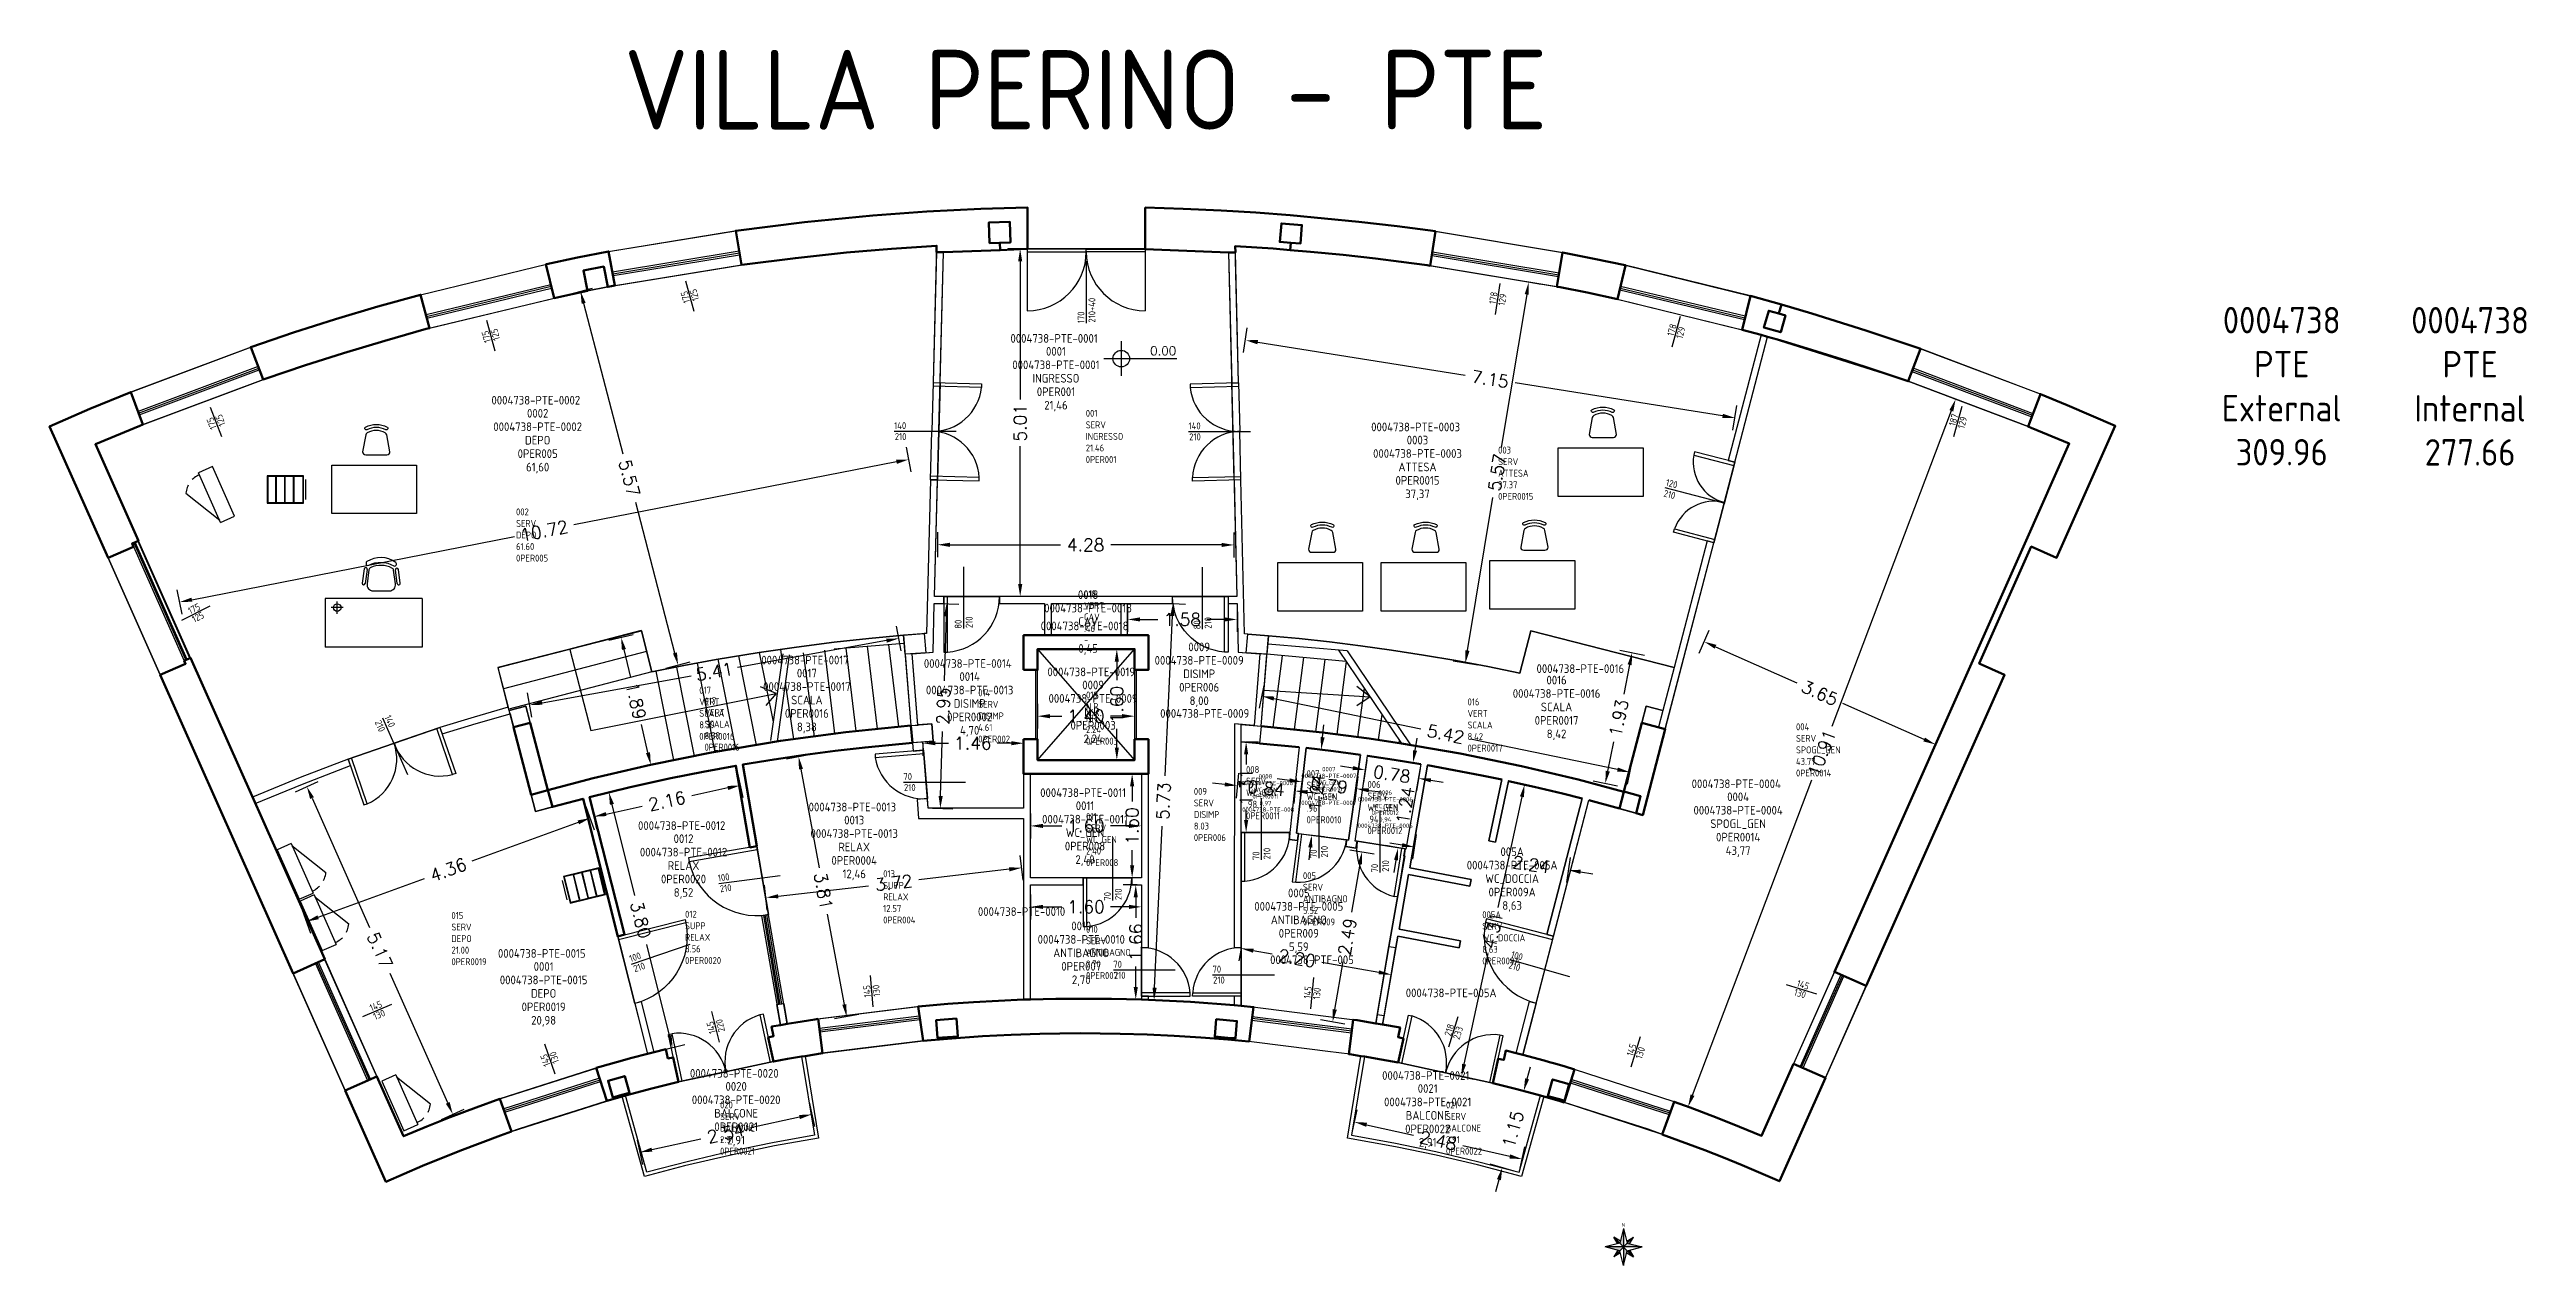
# Model space of a CAD drawing. Header units: metres. Extents: x 360.2 to 396, y 166.8 to 184.4.
import ezdxf
from ezdxf.enums import TextEntityAlignment as Align

# ---------------------------------------------------------------- set-up
doc = ezdxf.new("R2010")
doc.units = ezdxf.units.M
doc.linetypes.add('HIDDEN2', pattern=[0.1875, 0.125, -0.0625])
for name, color, linetype in [('A-Arredo', 2, 'Continuous'), ('A-Infissi', 5, 'Continuous'), ('A-Muratura', 4, 'Continuous'), ('A-Proiezioni', 253, 'Continuous'), ('A-Quote', 1, 'Continuous'), ('A-Simboli', 7, 'Continuous'), ('A-Testo', 7, 'Continuous'), ('A-Viste', 7, 'Continuous'), ('I_ELEVATORI$TXT', 152, 'Continuous'), ('NOTE', 7, 'Continuous'), ('RM$TXT', 5, 'Continuous'), ('Z-RM', 5, 'Continuous'), ('Z-RMBK', 6, 'Continuous'), ('Z-RMTXT', 5, 'Continuous'), ('Z-Sup_Tot_Lorda', 1, 'Continuous')]:
    doc.layers.add(name, color=color, linetype=linetype)
doc.layers.add('A_MURI', color=4, linetype='Continuous', lineweight=50)
doc.styles.add('QUOTE', font='SIMPLEX', dxfattribs={"height": 0.25})
doc.styles.add('ROMANS', font='romans')
doc.styles.get("Standard").update_dxf_attribs({"font": 'isocp.shx'})
doc.dimstyles.new('QUOTE', dxfattribs={"dimtxt": 0.18, "dimasz": 0.18, "dimexe": 0.18, "dimexo": 0.0625, "dimgap": 0.09, "dimtad": 0, "dimzin": 0, "dimdsep": 46, "dimtxsty": 'ROMANS', "dimcen": 0.09, "dimadec": 0, "dimazin": 0, "dimtfac": 1, "dimtofl": 0, "dimtmove": 0, "dimatfit": 3, "dimfxl": 0.18, "dimfxlon": 1, "dimtolj": 1, "dimtzin": 0, "dimarcsym": 0})

msp = doc.modelspace()

# ---------------------------------------------------------------- texts
at = {"layer": 'A-Testo', "ltscale": 10}
msp.add_text('VILLA PERINO - PTE', height=1.1499, dxfattribs=at).set_placement((368.531, 183.205))
at = {"layer": 'A-Testo', "char_height": 0.381, "attachment_point": 8}
for s, insert in [('0004738^M^JPTE^M^JExternal^M^J309.96^M^J', (392.443, 178.36)), ('0004738^JPTE^JInternal^J277.66', (395.16, 178.358))]:
    msp.add_mtext(s, dxfattribs=dict(at, insert=insert))
at = {"layer": 'I_ELEVATORI$TXT', "insert": (375.453, 174.403), "char_height": 0.01, "attachment_point": 7}
msp.add_mtext('00024145^M^JEL6_ELEV_6^M^J', dxfattribs=at)
at = {"layer": 'NOTE', "ltscale": 10}
msp.add_text('VILLA PERINO - PTE', height=1.1499, dxfattribs=at).set_placement((368.531, 183.205))
at = {"layer": 'RM$TXT', "char_height": 0.1, "attachment_point": 7}
for s, insert in [('001^M^JSERV^M^JINGRESSO^M^J21.46^M^J0PER001^M^J', (375.192, 178.395)), ('003^M^JSERV^M^JATTESA^M^J37.37^M^J0PER0015^M^J', (381.14, 177.864)), ('002^M^JSERV^M^JDEPO^M^J61.60^M^J0PER005^M^J', (366.974, 176.973)), ('018^M^JVERT^M^JCAV^M^J.46^M^J-^M^J', (375.167, 175.791)), ('014^M^JSERV^M^JDISIMP^M^J4.61^M^J0PER002^M^J', (373.641, 174.363)), ('019^M^JN.R.^M^JNR^M^J2.24^M^J0PER003^M^J', (375.196, 174.332)), ('017^M^JVERT^M^JSCALA^M^J8.39^M^J0PER0016^M^J', (369.693, 174.246)), ('016^M^JVERT^M^JSCALA^M^J8.42^M^J0PER0017^M^J', (380.699, 174.232)), ('004^M^JSERV^M^JSPOGL_GEN^M^J43.77^M^J0PER0014^M^J', (385.437, 173.873)), ('008^M^JSERV^M^JWC_GEN^M^J.98^M^J0PER0011^M^J', (377.504, 173.256)), ('009^M^JSERV^M^JDISIMP^M^J8.03^M^J0PER006^M^J', (376.751, 172.941)), ('007^M^JSERV^M^JWC_GEN^M^J.96^M^J0PER0010^M^J', (378.377, 173.198)), ('006^M^JSERV^M^JWC_GEN^M^J.94^M^J0PER0012^M^J', (379.256, 173.041)), ('011^M^JSERV^M^JWC_GEN^M^J2.40^M^J0PER008^M^J', (375.196, 172.58)), ('013^M^JSUPP^M^JRELAX^M^J12.57^M^J0PER004^M^J', (372.27, 171.753)), ('005^M^JSERV^M^JANTIBAGNO^M^J5.52^M^J0PER009^M^J', (378.325, 171.725)), ('015^M^JSERV^M^JDEPO^M^J21.00^M^J0PER0019^M^J', (366.042, 171.151)), ('012^M^JSUPP^M^JRELAX^M^J8.56^M^J0PER0020^M^J', (369.412, 171.169)), ('005A^M^JSERV^M^JWC_DOCCIA^M^J8.63^M^J0PER009A^M^J', (380.912, 171.162)), ('010^M^JSERV^M^JANTIBAGNO^M^J2.70^M^J0PER007^M^J', (375.196, 170.952)), ('020^M^JSERV^M^JBALCONE^M^J2.91^M^J0PER0021^M^J', (369.917, 168.418)), ('021^M^JSERV^M^JBALCONE^M^J2.91^M^J0PER0022^M^J', (380.388, 168.418))]:
    msp.add_mtext(s, dxfattribs=dict(at, insert=insert))
at = {"layer": 'Z-RMTXT'}
for s, height, p in [('0004738-PTE-0001', 0.125, (374.735, 180.13)), ('0004738-PTE-0002', 0.125, (367.259, 179.238)), ('0004738-PTE-0003', 0.125, (379.95, 178.852)), ('0004738-PTE-0018', 0.125, (375.175, 175.982)), ('0004738-PTE-0017', 0.125, (371.142, 175.49)), ('0004738-PTE-0014', 0.125, (373.49, 175.44)), ('0004738-PTE-0019', 0.125, (375.271, 175.319)), ('0004738-PTE-0016', 0.125, (382.326, 175.366)), ('0004738-PTE-0009', 0.125, (376.908, 174.72)), ('0004738-PTE-0011', 0.125, (375.154, 173.577)), ('0004738-PTE-0004', 0.125, (384.575, 173.705)), ('0004738-PTE-0013', 0.125, (371.825, 173.37)), ('0004738-PTE-008', 0.0625, (377.824, 173.364)), ('0004738-PTE-0007', 0.0625, (378.697, 173.462)), ('0004738-PTE-0012', 0.125, (369.363, 173.102)), ('0004738-PTE-0006', 0.0625, (379.511, 173.132)), ('0004738-PTE-0010', 0.125, (374.266, 171.862)), ('0004738-PTE-0015', 0.125, (367.345, 171.258)), ('0004738-PTE-005', 0.125, (378.455, 171.167)), ('0004738-PTE-005A', 0.125, (380.462, 170.689)), ('0004738-PTE-0020', 0.125, (370.122, 169.528)), ('0004738-PTE-0021', 0.125, (380.096, 169.497))]:
    msp.add_text(s, height=height, dxfattribs=at).set_placement(p, align=Align.CENTER)
at = {"layer": 'Z-RMTXT', "char_height": 0.1, "attachment_point": 7}
for s, insert in [('018^JVERT^JCAV^J.46^J-', (375.167, 175.791)), ('017^M^JVERT^M^JSCALA^M^J8.39^M^J0PER0016^M^J', (369.617, 174.401)), ('020^M^JSERV^M^JBALCONE^M^J2.91^M^J0PER0021^M^J', (369.917, 168.418)), ('021^M^JSERV^M^JBALCONE^M^J2.91^M^J0PER0022^M^J', (380.388, 168.418))]:
    msp.add_mtext(s, dxfattribs=dict(at, insert=insert))

# ---------------------------------------------------------------- blocks, each defined once
blk = doc.blocks.new('D70dx')
blk.add_line((0, 0), (-0.7, 0))
for points in [[(0, 0.7), (-0.05, 0.7), (-0.05, 0)], [(0, 0), (0, 0.7)]]:
    blk.add_lwpolyline(points)
blk.add_arc((0.003, -0.001), 0.703, 94.3593, 179.8829)
blk = doc.blocks.new('D70sx')
blk.add_line((0, 0), (0.7, 0))
for points in [[(0, 0), (0, 0.7)], [(0, 0.7), (0.05, 0.7), (0.05, 0)]]:
    blk.add_lwpolyline(points)
blk.add_arc((-0.003, -0.001), 0.703, 0.1171, 85.6407)
blk = doc.blocks.new('W185')
for p, q in [((0, 0.049), (0, 0)), ((1.85, 0.049), (1.85, 0))]:
    blk.add_line(p, q)
for points in [[(1.85, 0.049), (0, 0.049)], [(0, 0.025), (1.85, 0.025)], [(0, 0), (1.85, 0)]]:
    blk.add_lwpolyline(points)
blk = doc.blocks.new('D60dx')
for p, q in [((0, 0.6), (-0.05, 0.6)), ((-0.05, 0.6), (-0.05, 0)), ((0, 0), (0, 0.6)), ((0, 0), (-0.6, 0))]:
    blk.add_line(p, q)
blk.add_arc((0.004, -0.002), 0.604, 95.142, 179.8371)
blk = doc.blocks.new('D60sx')
for p, q in [((0, 0), (0, 0.6)), ((0, 0.6), (0.05, 0.6)), ((0.05, 0.6), (0.05, 0)), ((0, 0), (0.6, 0))]:
    blk.add_line(p, q)
blk.add_arc((-0.004, -0.002), 0.604, 0.1629, 84.858)
blk = doc.blocks.new('W150')
for p, q in [((0, 0.049), (0, 0)), ((1.5, 0.049), (1.5, 0))]:
    blk.add_line(p, q)
for points in [[(1.5, 0.049), (0, 0.049)], [(0, 0.025), (1.5, 0.025)], [(0, 0), (1.5, 0)]]:
    blk.add_lwpolyline(points)
blk = doc.blocks.new('W145')
for p, q in [((0, 0.049), (0, 0)), ((1.45, 0.049), (1.45, 0))]:
    blk.add_line(p, q)
for points in [[(1.45, 0.049), (0, 0.049)], [(0, 0.025), (1.45, 0.025)], [(0, 0), (1.45, 0)]]:
    blk.add_lwpolyline(points)
blk = doc.blocks.new('DW70dx')
blk.add_line((0, 0), (-0.7, 0))
for points in [[(0, 0.7), (-0.05, 0.7), (-0.05, 0)], [(0, 0), (0, 0.7)]]:
    blk.add_lwpolyline(points)
blk.add_arc((0.003, -0.001), 0.703, 94.3593, 179.8829)
blk = doc.blocks.new('DW70sx')
blk.add_line((0, 0), (0.7, 0))
for points in [[(0, 0), (0, 0.7)], [(0, 0.7), (0.05, 0.7), (0.05, 0)]]:
    blk.add_lwpolyline(points)
blk.add_arc((-0.003, -0.001), 0.703, 0.1171, 85.6407)
blk = doc.blocks.new('D100dx')
blk.add_lwpolyline([(-0.05, 1, 0.399307), (-1, 0), (0, 0)], format="xyb")
for points in [[(0, 1), (-0.05, 1), (-0.05, 0)], [(0, 0), (0, 1)]]:
    blk.add_lwpolyline(points)
blk = doc.blocks.new('D80sx')
for points in [[(0, 0), (0, 0.8)], [(0, 0.8), (0.05, 0.8), (0.05, 0)], [(0.8, 0), (0, 0)]]:
    blk.add_lwpolyline(points)
blk.add_lwpolyline([(0.05, 0.8, -0.394558), (0.8, 0)], format="xyb")
blk = doc.blocks.new('D100sx')
for points in [[(0, 0), (0, 1)], [(0, 1), (0.05, 1), (0.05, 0)], [(1, 0), (0, 0)]]:
    blk.add_lwpolyline(points)
blk.add_lwpolyline([(0.05, 1, -0.399085), (1, 0)], format="xyb")
blk = doc.blocks.new('W130')
for p, q in [((0, 0.049), (0, 0)), ((1.3, 0.049), (1.3, 0))]:
    blk.add_line(p, q)
for points in [[(1.3, 0.049), (0, 0.049)], [(0, 0.025), (1.3, 0.025)], [(0, 0), (1.3, 0)]]:
    blk.add_lwpolyline(points)
blk = doc.blocks.new('D80dx')
blk.add_lwpolyline([(-0.05, 0.8, 0.394558), (-0.8, 0)], format="xyb")
for points in [[(0, 0.8), (-0.05, 0.8), (-0.05, 0)], [(0, 0), (0, 0.8)], [(-0.8, 0), (0, 0)]]:
    blk.add_lwpolyline(points)
blk = doc.blocks.new('WNS')
blk.add_line((-0.228, 0), (0.228, 0))
for tag, p in [('WIDTH', (0.005, 0.017)), ('HEIGHT', (0.001, -0.116))]:
    blk.add_attdef(tag, text='', height=0.1).set_placement(p, align=Align.CENTER)
at = {"flags": 1}
for tag, p in [('WN_TYPE', (-0.004, 0.009)), ('GL_TYPE', (-0.003, 0.014)), ('FR_ELEV', (-0.004, 0.002)), ('FR_MATL', (0.021, 0.009))]:
    blk.add_attdef(tag, p, '', height=0.00225, dxfattribs=at)
blk = doc.blocks.new('*U72')
for p, q in [((-0.85, 0.04), (-0.85, 0.89)), ((0.85, 0.04), (0.85, 0.89))]:
    blk.add_line(p, q)
for points in [[(0, 0), (-0.85, 0), (-0.85, 0.04), (0, 0.04)], [(0, 0), (0.85, 0), (0.85, 0.04), (0, 0.04)]]:
    blk.add_lwpolyline(points, close=True)
for centre, start, end in [((-0.85, 0.04), 0, 90), ((0.85, 0.04), 90, 180)]:
    blk.add_arc(centre, 0.85, start, end)
blk = doc.blocks.new('PORTA')
blk.add_line((-0.893, 0), (0, 0))
for tag, p in [('WIDTH', (-0.894, 0.03)), ('HEIGHT', (-0.885, -0.128))]:
    blk.add_attdef(tag, p, '', height=0.1)
blk = doc.blocks.new('*D184')
at = {"layer": 'A-Quote', "color": 0, "lineweight": -2, "transparency": 16777216}
for p, q in [((374.496, 174.923), (374.496, 174.563)), ((374.676, 174.743), (374.845, 174.743)), ((375.716, 174.743), (375.547, 174.743)), ((375.896, 174.923), (375.896, 174.563))]:
    blk.add_line(p, q, dxfattribs=at)
at = {"layer": 'A-Quote', "color": 0, "transparency": 16777216}
for points in [[(374.676, 174.773), (374.676, 174.713), (374.496, 174.743)], [(375.716, 174.773), (375.716, 174.713), (375.896, 174.743)]]:
    blk.add_solid(points, dxfattribs=at)
at = {"layer": 'Defpoints', "color": 0, "transparency": 16777216}
for p in [(374.496, 175.71), (375.896, 175.71), (375.896, 174.743)]:
    blk.add_point(p, dxfattribs=at)
at = {"layer": 'A-Quote', "color": 0, "transparency": 16777216, "insert": (375.196, 174.743), "char_height": 0.18, "attachment_point": 5, "style": 'ROMANS'}
blk.add_mtext('\\A1;1.40', dxfattribs=at)
blk = doc.blocks.new('*D185')
at = {"layer": 'A-Quote', "color": 0, "lineweight": -2, "transparency": 16777216}
for p, q in [((375.82, 175.71), (375.46, 175.71)), ((375.64, 175.53), (375.64, 175.261)), ((375.64, 174.29), (375.64, 174.558)), ((375.82, 174.11), (375.46, 174.11))]:
    blk.add_line(p, q, dxfattribs=at)
at = {"layer": 'A-Quote', "color": 0, "transparency": 16777216}
for points in [[(375.61, 175.53), (375.67, 175.53), (375.64, 175.71)], [(375.61, 174.29), (375.67, 174.29), (375.64, 174.11)]]:
    blk.add_solid(points, dxfattribs=at)
at = {"layer": 'Defpoints', "color": 0, "transparency": 16777216}
for p in [(375.896, 175.71), (375.64, 174.11), (375.896, 174.11)]:
    blk.add_point(p, dxfattribs=at)
at = {"layer": 'A-Quote', "color": 0, "transparency": 16777216, "insert": (375.64, 174.91), "char_height": 0.18, "attachment_point": 5, "rotation": 90, "style": 'ROMANS'}
blk.add_mtext('\\A1;1.60', dxfattribs=at)
blk = doc.blocks.new('*D186')
at = {"layer": 'A-Quote', "color": 0, "lineweight": -2, "transparency": 16777216}
for p, q in [((374.287, 181.482), (374.066, 181.482)), ((374.246, 181.302), (374.246, 179.313)), ((374.246, 176.648), (374.246, 178.636)), ((374.287, 176.468), (374.066, 176.468))]:
    blk.add_line(p, q, dxfattribs=at)
at = {"layer": 'A-Quote', "color": 0, "transparency": 16777216}
for points in [[(374.216, 181.302), (374.276, 181.302), (374.246, 181.482)], [(374.216, 176.648), (374.276, 176.648), (374.246, 176.468)]]:
    blk.add_solid(points, dxfattribs=at)
at = {"layer": 'Defpoints', "color": 0, "transparency": 16777216}
for p in [(374.35, 181.482), (374.246, 176.468), (374.35, 176.468)]:
    blk.add_point(p, dxfattribs=at)
at = {"layer": 'A-Quote', "color": 0, "transparency": 16777216, "insert": (374.246, 178.975), "char_height": 0.18, "attachment_point": 5, "rotation": 90, "style": 'ROMANS'}
blk.add_mtext('\\A1;5.01', dxfattribs=at)
blk = doc.blocks.new('*D176')
at = {"layer": 'A-Quote', "color": 0, "lineweight": -2, "transparency": 16777216}
for p, q in [((373.053, 177.396), (373.053, 177.036)), ((373.233, 177.215), (374.827, 177.215)), ((377.15, 177.213), (375.556, 177.214)), ((377.33, 177.393), (377.33, 177.033))]:
    blk.add_line(p, q, dxfattribs=at)
at = {"layer": 'A-Quote', "color": 0, "transparency": 16777216}
for points in [[(373.233, 177.245), (373.233, 177.185), (373.053, 177.216)], [(377.15, 177.243), (377.15, 177.183), (377.33, 177.213)]]:
    blk.add_solid(points, dxfattribs=at)
at = {"layer": 'Defpoints', "color": 0, "transparency": 16777216}
for p in [(373.053, 178.152), (377.331, 178.149), (377.33, 177.213)]:
    blk.add_point(p, dxfattribs=at)
at = {"layer": 'A-Quote', "color": 0, "transparency": 16777216, "insert": (375.191, 177.214), "char_height": 0.18, "attachment_point": 5, "rotation": 359.9692, "style": 'ROMANS'}
blk.add_mtext('\\A1;4.28', dxfattribs=at)
blk = doc.blocks.new('*D187')
at = {"layer": 'A-Quote', "color": 0, "lineweight": -2, "transparency": 16777216}
for p, q in [((373.07, 176.366), (373.362, 176.357)), ((373.177, 176.183), (373.149, 175.252)), ((373.099, 173.593), (373.127, 174.524)), ((372.981, 173.416), (373.273, 173.407))]:
    blk.add_line(p, q, dxfattribs=at)
at = {"layer": 'A-Quote', "color": 0, "transparency": 16777216}
for points in [[(373.147, 176.183), (373.207, 176.182), (373.182, 176.362)], [(373.069, 173.594), (373.129, 173.592), (373.094, 173.413)]]:
    blk.add_solid(points, dxfattribs=at)
at = {"layer": 'Defpoints', "color": 0, "transparency": 16777216}
for p in [(373.007, 176.368), (372.919, 173.418), (373.094, 173.413)]:
    blk.add_point(p, dxfattribs=at)
at = {"layer": 'A-Quote', "color": 0, "transparency": 16777216, "insert": (373.138, 174.888), "char_height": 0.18, "attachment_point": 5, "rotation": 88.2821, "style": 'ROMANS'}
blk.add_mtext('\\A1;2.95', dxfattribs=at)
blk = doc.blocks.new('*D188')
at = {"layer": 'A-Quote', "color": 0, "lineweight": -2, "transparency": 16777216}
for p, q in [((372.841, 174.353), (372.841, 174.173)), ((373.021, 174.353), (373.211, 174.353)), ((374.116, 174.353), (373.914, 174.353)), ((374.296, 174.353), (374.296, 174.173))]:
    blk.add_line(p, q, dxfattribs=at)
at = {"layer": 'A-Quote', "color": 0, "transparency": 16777216}
for points in [[(373.021, 174.383), (373.021, 174.323), (372.841, 174.353)], [(374.116, 174.383), (374.116, 174.323), (374.296, 174.353)]]:
    blk.add_solid(points, dxfattribs=at)
at = {"layer": 'Defpoints', "color": 0, "transparency": 16777216}
for p in [(372.841, 174.37), (374.296, 174.37), (374.296, 174.353)]:
    blk.add_point(p, dxfattribs=at)
at = {"layer": 'A-Quote', "color": 0, "transparency": 16777216, "insert": (373.563, 174.353), "char_height": 0.18, "attachment_point": 5, "style": 'ROMANS'}
blk.add_mtext('\\A1;1.46', dxfattribs=at)
blk = doc.blocks.new('*D189')
at = {"layer": 'A-Quote', "color": 0, "lineweight": -2, "transparency": 16777216}
for p, q in [((371.228, 174.189), (370.874, 174.123)), ((371.083, 173.979), (371.346, 172.555)), ((371.71, 170.584), (371.469, 171.889)), ((371.92, 170.44), (371.566, 170.375))]:
    blk.add_line(p, q, dxfattribs=at)
at = {"layer": 'A-Quote', "color": 0, "transparency": 16777216}
for points in [[(371.113, 173.984), (371.054, 173.973), (371.051, 174.156)], [(371.739, 170.59), (371.68, 170.579), (371.743, 170.407)]]:
    blk.add_solid(points, dxfattribs=at)
at = {"layer": 'Defpoints', "color": 0, "transparency": 16777216}
for p in [(371.362, 174.213), (372.054, 170.465), (371.743, 170.407)]:
    blk.add_point(p, dxfattribs=at)
at = {"layer": 'A-Quote', "color": 0, "transparency": 16777216, "insert": (371.408, 172.222), "char_height": 0.18, "attachment_point": 5, "rotation": 280.4549, "style": 'ROMANS'}
blk.add_mtext('\\A1;3.81', dxfattribs=at)
blk = doc.blocks.new('*D177')
at = {"layer": 'A-Quote', "color": 0, "lineweight": -2, "transparency": 16777216}
for p, q in [((374.288, 172.376), (374.247, 172.733)), ((370.597, 171.946), (370.556, 172.304)), ((370.755, 172.146), (372.06, 172.298)), ((374.089, 172.534), (372.784, 172.382))]:
    blk.add_line(p, q, dxfattribs=at)
at = {"layer": 'A-Quote', "color": 0, "transparency": 16777216}
for points in [[(374.085, 172.564), (374.092, 172.504), (374.267, 172.555)], [(370.752, 172.175), (370.759, 172.116), (370.577, 172.125)]]:
    blk.add_solid(points, dxfattribs=at)
at = {"layer": 'Defpoints', "color": 0, "transparency": 16777216}
for p in [(374.296, 172.31), (370.577, 172.125), (370.605, 171.88)]:
    blk.add_point(p, dxfattribs=at)
at = {"layer": 'A-Quote', "color": 0, "transparency": 16777216, "insert": (372.422, 172.34), "char_height": 0.18, "attachment_point": 5, "rotation": 6.6427, "style": 'ROMANS'}
blk.add_mtext('\\A1;3.72', dxfattribs=at)
blk = doc.blocks.new('*D190')
at = {"layer": 'A-Quote', "color": 0, "lineweight": -2, "transparency": 16777216}
for p, q in [((368.138, 173.602), (368.488, 173.689)), ((368.357, 173.471), (368.684, 172.158)), ((369.188, 170.138), (368.861, 171.451)), ((369.057, 169.92), (369.407, 170.007))]:
    blk.add_line(p, q, dxfattribs=at)
at = {"layer": 'A-Quote', "color": 0, "transparency": 16777216}
for points in [[(368.386, 173.478), (368.328, 173.464), (368.313, 173.646)], [(369.218, 170.145), (369.159, 170.131), (369.232, 169.963)]]:
    blk.add_solid(points, dxfattribs=at)
at = {"layer": 'Defpoints', "color": 0, "transparency": 16777216}
for p in [(368.036, 173.577), (368.955, 169.894), (369.232, 169.963)]:
    blk.add_point(p, dxfattribs=at)
at = {"layer": 'A-Quote', "color": 0, "transparency": 16777216, "insert": (368.773, 171.805), "char_height": 0.18, "attachment_point": 5, "rotation": 284.0108, "style": 'ROMANS'}
blk.add_mtext('\\A1;3.80', dxfattribs=at)
blk = doc.blocks.new('*D191')
at = {"layer": 'A-Quote', "color": 0, "lineweight": -2, "transparency": 16777216}
for p, q in [((370.03, 173.707), (369.508, 173.595)), ((370.168, 173.92), (370.243, 173.568)), ((368.059, 173.469), (368.135, 173.117)), ((368.273, 173.331), (368.795, 173.443))]:
    blk.add_line(p, q, dxfattribs=at)
at = {"layer": 'A-Quote', "color": 0, "transparency": 16777216}
for points in [[(370.023, 173.736), (370.036, 173.677), (370.206, 173.744)], [(368.267, 173.36), (368.279, 173.302), (368.097, 173.293)]]:
    blk.add_solid(points, dxfattribs=at)
at = {"layer": 'Defpoints', "color": 0, "transparency": 16777216}
for p in [(370.145, 174.028), (368.036, 173.577), (368.097, 173.293)]:
    blk.add_point(p, dxfattribs=at)
at = {"layer": 'A-Quote', "color": 0, "transparency": 16777216, "insert": (369.151, 173.519), "char_height": 0.18, "attachment_point": 5, "rotation": 12.0652, "style": 'ROMANS'}
blk.add_mtext('\\A1;2.16', dxfattribs=at)
blk = doc.blocks.new('*D192')
at = {"layer": 'A-Quote', "color": 0, "lineweight": -2, "transparency": 16777216}
for p, q in [((374.396, 173.34), (374.396, 172.98)), ((375.996, 173.34), (375.996, 172.98)), ((374.576, 173.16), (374.845, 173.16)), ((375.816, 173.16), (375.547, 173.16))]:
    blk.add_line(p, q, dxfattribs=at)
at = {"layer": 'A-Quote', "color": 0, "transparency": 16777216}
for points in [[(374.576, 173.19), (374.576, 173.13), (374.396, 173.16)], [(375.816, 173.19), (375.816, 173.13), (375.996, 173.16)]]:
    blk.add_solid(points, dxfattribs=at)
at = {"layer": 'Defpoints', "color": 0, "transparency": 16777216}
for p in [(374.396, 173.91), (375.996, 173.91), (375.996, 173.16)]:
    blk.add_point(p, dxfattribs=at)
at = {"layer": 'A-Quote', "color": 0, "transparency": 16777216, "insert": (375.196, 173.16), "char_height": 0.18, "attachment_point": 5, "style": 'ROMANS'}
blk.add_mtext('\\A1;1.60', dxfattribs=at)
blk = doc.blocks.new('*D193')
at = {"layer": 'A-Quote', "color": 0, "lineweight": -2, "transparency": 16777216}
for p, q in [((375.933, 173.91), (375.681, 173.91)), ((375.861, 173.73), (375.861, 173.511)), ((375.861, 172.59), (375.861, 172.808)), ((375.933, 172.41), (375.681, 172.41))]:
    blk.add_line(p, q, dxfattribs=at)
at = {"layer": 'A-Quote', "color": 0, "transparency": 16777216}
for points in [[(375.831, 173.73), (375.891, 173.73), (375.861, 173.91)], [(375.831, 172.59), (375.891, 172.59), (375.861, 172.41)]]:
    blk.add_solid(points, dxfattribs=at)
at = {"layer": 'Defpoints', "color": 0, "transparency": 16777216}
for p in [(375.996, 173.91), (375.861, 172.41), (375.996, 172.41)]:
    blk.add_point(p, dxfattribs=at)
at = {"layer": 'A-Quote', "color": 0, "transparency": 16777216, "insert": (375.861, 173.16), "char_height": 0.18, "attachment_point": 5, "rotation": 90, "style": 'ROMANS'}
blk.add_mtext('\\A1;1.50', dxfattribs=at)
blk = doc.blocks.new('*D194')
at = {"layer": 'A-Quote', "color": 0, "lineweight": -2, "transparency": 16777216}
for p, q in [((374.396, 172.172), (374.396, 171.812)), ((374.576, 171.992), (374.845, 171.992)), ((375.816, 171.992), (375.547, 171.992)), ((375.996, 172.172), (375.996, 171.812))]:
    blk.add_line(p, q, dxfattribs=at)
at = {"layer": 'A-Quote', "color": 0, "transparency": 16777216}
for points in [[(374.576, 172.022), (374.576, 171.962), (374.396, 171.992)], [(375.816, 172.022), (375.816, 171.962), (375.996, 171.992)]]:
    blk.add_solid(points, dxfattribs=at)
at = {"layer": 'Defpoints', "color": 0, "transparency": 16777216}
for p in [(374.396, 172.31), (375.996, 172.31), (375.996, 171.992)]:
    blk.add_point(p, dxfattribs=at)
at = {"layer": 'A-Quote', "color": 0, "transparency": 16777216, "insert": (375.196, 171.992), "char_height": 0.18, "attachment_point": 5, "style": 'ROMANS'}
blk.add_mtext('\\A1;1.60', dxfattribs=at)
blk = doc.blocks.new('*D195')
at = {"layer": 'A-Quote', "color": 0, "lineweight": -2, "transparency": 16777216}
for p, q in [((375.933, 172.31), (375.733, 172.31)), ((375.913, 172.13), (375.913, 171.833)), ((375.913, 170.834), (375.913, 171.13)), ((375.933, 170.654), (375.733, 170.654))]:
    blk.add_line(p, q, dxfattribs=at)
at = {"layer": 'A-Quote', "color": 0, "transparency": 16777216}
for points in [[(375.883, 172.13), (375.943, 172.13), (375.913, 172.31)], [(375.883, 170.834), (375.943, 170.834), (375.913, 170.654)]]:
    blk.add_solid(points, dxfattribs=at)
at = {"layer": 'Defpoints', "color": 0, "transparency": 16777216}
for p in [(375.996, 172.31), (375.913, 170.654), (375.996, 170.654)]:
    blk.add_point(p, dxfattribs=at)
at = {"layer": 'A-Quote', "color": 0, "transparency": 16777216, "insert": (375.913, 171.482), "char_height": 0.18, "attachment_point": 5, "rotation": 90, "style": 'ROMANS'}
blk.add_mtext('\\A1;1.66', dxfattribs=at)
blk = doc.blocks.new('*D196')
at = {"layer": 'A-Quote', "color": 0, "lineweight": -2, "transparency": 16777216}
for p, q in [((376.44, 176.188), (376.331, 173.883)), ((376.449, 176.368), (376.629, 176.359)), ((376.185, 170.825), (376.296, 173.155)), ((376.177, 170.645), (376.356, 170.637))]:
    blk.add_line(p, q, dxfattribs=at)
at = {"layer": 'A-Quote', "color": 0, "transparency": 16777216}
for points in [[(376.41, 176.189), (376.47, 176.186), (376.449, 176.368)], [(376.155, 170.827), (376.215, 170.824), (376.177, 170.645)]]:
    blk.add_solid(points, dxfattribs=at)
at = {"layer": 'Defpoints', "color": 0, "transparency": 16777216}
for p in [(376.445, 176.368), (376.172, 170.646), (376.177, 170.645)]:
    blk.add_point(p, dxfattribs=at)
at = {"layer": 'A-Quote', "color": 0, "transparency": 16777216, "insert": (376.313, 173.519), "char_height": 0.18, "attachment_point": 5, "rotation": 87.2756, "style": 'ROMANS'}
blk.add_mtext('\\A1;5.73', dxfattribs=at)
blk = doc.blocks.new('*D197')
at = {"layer": 'A-Quote', "color": 0, "lineweight": -2, "transparency": 16777216}
for p, q in [((377.432, 171.392), (377.401, 171.214)), ((377.609, 171.361), (377.88, 171.314)), ((379.42, 171.046), (378.598, 171.189)), ((379.597, 171.016), (379.566, 170.838))]:
    blk.add_line(p, q, dxfattribs=at)
at = {"layer": 'A-Quote', "color": 0, "transparency": 16777216}
for points in [[(377.615, 171.391), (377.604, 171.331), (377.432, 171.392)], [(379.425, 171.076), (379.415, 171.017), (379.597, 171.016)]]:
    blk.add_solid(points, dxfattribs=at)
at = {"layer": 'Defpoints', "color": 0, "transparency": 16777216}
for p in [(377.434, 171.404), (379.597, 171.016), (379.599, 171.028)]:
    blk.add_point(p, dxfattribs=at)
at = {"layer": 'A-Quote', "color": 0, "transparency": 16777216, "insert": (378.239, 171.252), "char_height": 0.18, "attachment_point": 5, "rotation": 350.1415, "style": 'ROMANS'}
blk.add_mtext('\\A1;2.20', dxfattribs=at)
blk = doc.blocks.new('*D198')
at = {"layer": 'A-Quote', "color": 0, "lineweight": -2, "transparency": 16777216}
for p, q in [((381.352, 173.793), (381.698, 173.718)), ((381.484, 173.58), (381.138, 171.983)), ((380.649, 169.723), (380.995, 171.321)), ((380.441, 169.584), (380.787, 169.509))]:
    blk.add_line(p, q, dxfattribs=at)
at = {"layer": 'A-Quote', "color": 0, "transparency": 16777216}
for points in [[(381.455, 173.587), (381.513, 173.574), (381.522, 173.756)], [(380.62, 169.729), (380.678, 169.717), (380.611, 169.547)]]:
    blk.add_solid(points, dxfattribs=at)
at = {"layer": 'Defpoints', "color": 0, "transparency": 16777216}
for p in [(381.291, 173.806), (380.379, 169.597), (380.611, 169.547)]:
    blk.add_point(p, dxfattribs=at)
at = {"layer": 'A-Quote', "color": 0, "transparency": 16777216, "insert": (381.066, 171.652), "char_height": 0.18, "attachment_point": 5, "rotation": 77.7864, "style": 'ROMANS'}
blk.add_mtext('\\A1;4.31', dxfattribs=at)
blk = doc.blocks.new('*D174')
at = {"layer": 'A-Quote', "color": 0, "lineweight": -2, "transparency": 16777216}
for p, q in [((379.958, 173.034), (379.905, 172.678)), ((379.754, 172.883), (379.576, 172.909)), ((382.177, 172.702), (382.124, 172.346)), ((382.328, 172.498), (382.506, 172.471))]:
    blk.add_line(p, q, dxfattribs=at)
at = {"layer": 'A-Quote', "color": 0, "transparency": 16777216}
for points in [[(379.758, 172.912), (379.749, 172.853), (379.932, 172.856)], [(382.333, 172.527), (382.324, 172.468), (382.15, 172.524)]]:
    blk.add_solid(points, dxfattribs=at)
at = {"layer": 'Defpoints', "color": 0, "transparency": 16777216}
for p in [(380.022, 173.457), (382.24, 173.125), (382.15, 172.524)]:
    blk.add_point(p, dxfattribs=at)
at = {"layer": 'A-Quote', "color": 0, "transparency": 16777216, "insert": (381.617, 172.604), "char_height": 0.18, "attachment_point": 5, "rotation": 351.4913, "style": 'ROMANS'}
blk.add_mtext('\\A1;2.24', dxfattribs=at)
blk = doc.blocks.new('*D199')
at = {"layer": 'A-Quote', "color": 0, "lineweight": -2, "transparency": 16777216}
for p, q in [((378.608, 174.439), (378.628, 174.617)), ((378.432, 174.277), (378.767, 174.24)), ((378.295, 173.046), (378.629, 173.009)), ((378.431, 172.85), (378.411, 172.671))]:
    blk.add_line(p, q, dxfattribs=at)
at = {"layer": 'A-Quote', "color": 0, "transparency": 16777216}
for points in [[(378.578, 174.442), (378.638, 174.435), (378.588, 174.26)], [(378.401, 172.853), (378.46, 172.847), (378.451, 173.029)]]:
    blk.add_solid(points, dxfattribs=at)
at = {"layer": 'Defpoints', "color": 0, "transparency": 16777216}
for p in [(378.37, 174.284), (378.233, 173.053), (378.451, 173.029)]:
    blk.add_point(p, dxfattribs=at)
at = {"layer": 'A-Quote', "color": 0, "transparency": 16777216, "insert": (378.519, 173.644), "char_height": 0.18, "attachment_point": 5, "rotation": 83.6354, "style": 'ROMANS'}
blk.add_mtext('\\A1;1.24', dxfattribs=at)
blk = doc.blocks.new('*D200')
at = {"layer": 'A-Quote', "color": 0, "lineweight": -2, "transparency": 16777216}
for p, q in [((378.13, 173.817), (377.952, 173.839)), ((378.331, 173.973), (378.286, 173.616)), ((379.118, 173.874), (379.073, 173.517)), ((379.274, 173.673), (379.453, 173.651))]:
    blk.add_line(p, q, dxfattribs=at)
at = {"layer": 'A-Quote', "color": 0, "transparency": 16777216}
for points in [[(378.134, 173.847), (378.126, 173.787), (378.309, 173.795)], [(379.278, 173.703), (379.27, 173.644), (379.096, 173.696)]]:
    blk.add_solid(points, dxfattribs=at)
at = {"layer": 'Defpoints', "color": 0, "transparency": 16777216}
for p in [(378.37, 174.284), (379.157, 174.185), (378.309, 173.795)]:
    blk.add_point(p, dxfattribs=at)
at = {"layer": 'A-Quote', "color": 0, "transparency": 16777216, "insert": (378.702, 173.745), "char_height": 0.18, "attachment_point": 5, "rotation": 352.8526, "style": 'ROMANS'}
blk.add_mtext('\\A1;0.79', dxfattribs=at)
blk = doc.blocks.new('*D201')
at = {"layer": 'A-Quote', "color": 0, "lineweight": -2, "transparency": 16777216}
for p, q in [((379.942, 174.248), (379.973, 174.426)), ((379.962, 174.062), (379.734, 174.102)), ((379.749, 172.836), (379.521, 172.876)), ((379.667, 172.668), (379.636, 172.49))]:
    blk.add_line(p, q, dxfattribs=at)
at = {"layer": 'A-Quote', "color": 0, "transparency": 16777216}
for points in [[(379.912, 174.253), (379.971, 174.243), (379.911, 174.071)], [(379.638, 172.673), (379.697, 172.662), (379.698, 172.845)]]:
    blk.add_solid(points, dxfattribs=at)
at = {"layer": 'Defpoints', "color": 0, "transparency": 16777216}
for p in [(380.023, 174.051), (379.698, 172.845), (379.81, 172.825)]:
    blk.add_point(p, dxfattribs=at)
at = {"layer": 'A-Quote', "color": 0, "transparency": 16777216, "insert": (379.804, 173.458), "char_height": 0.18, "attachment_point": 5, "rotation": 80.1415, "style": 'ROMANS'}
blk.add_mtext('\\A1;1.24', dxfattribs=at)
blk = doc.blocks.new('*D202')
at = {"layer": 'A-Quote', "color": 0, "lineweight": -2, "transparency": 16777216}
for p, q in [((379.046, 173.994), (378.868, 174.022)), ((379.246, 174.11), (379.196, 173.788)), ((380.014, 173.99), (379.964, 173.668)), ((380.169, 173.818), (380.347, 173.791))]:
    blk.add_line(p, q, dxfattribs=at)
at = {"layer": 'A-Quote', "color": 0, "transparency": 16777216}
for points in [[(379.051, 174.024), (379.041, 173.964), (379.224, 173.966)], [(380.174, 173.848), (380.165, 173.789), (379.991, 173.846)]]:
    blk.add_solid(points, dxfattribs=at)
at = {"layer": 'Defpoints', "color": 0, "transparency": 16777216}
for p in [(379.256, 174.171), (380.023, 174.051), (379.224, 173.966)]:
    blk.add_point(p, dxfattribs=at)
at = {"layer": 'A-Quote', "color": 0, "transparency": 16777216, "insert": (379.608, 173.906), "char_height": 0.18, "attachment_point": 5, "rotation": 351.1183, "style": 'ROMANS'}
blk.add_mtext('\\A1;0.78', dxfattribs=at)
blk = doc.blocks.new('*D175')
at = {"layer": 'A-Quote', "color": 0, "lineweight": -2, "transparency": 16777216}
for p, q in [((379, 172.817), (379.354, 172.756)), ((379.146, 172.609), (379.027, 171.916)), ((378.784, 170.513), (378.904, 171.206)), ((378.576, 170.366), (378.931, 170.305))]:
    blk.add_line(p, q, dxfattribs=at)
at = {"layer": 'A-Quote', "color": 0, "transparency": 16777216}
for points in [[(379.117, 172.615), (379.176, 172.604), (379.177, 172.787)], [(378.755, 170.518), (378.814, 170.507), (378.754, 170.335)]]:
    blk.add_solid(points, dxfattribs=at)
at = {"layer": 'Defpoints', "color": 0, "transparency": 16777216}
for p in [(378.191, 172.957), (377.768, 170.505), (378.754, 170.335)]:
    blk.add_point(p, dxfattribs=at)
at = {"layer": 'A-Quote', "color": 0, "transparency": 16777216, "insert": (378.965, 171.561), "char_height": 0.18, "attachment_point": 5, "rotation": 80.2031, "style": 'ROMANS'}
blk.add_mtext('\\A1;2.49', dxfattribs=at)
blk = doc.blocks.new('*D203')
at = {"layer": 'A-Quote', "color": 0, "lineweight": -2, "transparency": 16777216}
for p, q in [((387.677, 179.147), (385.956, 174.596)), ((387.714, 179.326), (387.909, 179.252)), ((383.944, 169.275), (385.665, 173.826)), ((383.853, 169.117), (384.048, 169.043))]:
    blk.add_line(p, q, dxfattribs=at)
at = {"layer": 'A-Quote', "color": 0, "transparency": 16777216}
for points in [[(387.649, 179.158), (387.705, 179.137), (387.74, 179.316)], [(383.916, 169.286), (383.972, 169.265), (383.88, 169.107)]]:
    blk.add_solid(points, dxfattribs=at)
at = {"layer": 'Defpoints', "color": 0, "transparency": 16777216}
for p in [(387.655, 179.348), (387.74, 179.316), (383.795, 169.139)]:
    blk.add_point(p, dxfattribs=at)
at = {"layer": 'A-Quote', "color": 0, "transparency": 16777216, "insert": (385.81, 174.211), "char_height": 0.18, "attachment_point": 5, "rotation": 69.2862, "style": 'ROMANS'}
blk.add_mtext('\\A1;10.91', dxfattribs=at)
blk = doc.blocks.new('*D204')
at = {"layer": 'A-Quote', "color": 0, "lineweight": -2, "transparency": 16777216}
for p, q in [((384.038, 175.653), (384.184, 175.982)), ((384.275, 175.745), (385.448, 175.224)), ((387.285, 174.407), (386.113, 174.928)), ((387.377, 174.169), (387.523, 174.498))]:
    blk.add_line(p, q, dxfattribs=at)
at = {"layer": 'A-Quote', "color": 0, "transparency": 16777216}
for points in [[(384.288, 175.772), (384.263, 175.717), (384.111, 175.818)], [(387.298, 174.434), (387.273, 174.379), (387.45, 174.334)]]:
    blk.add_solid(points, dxfattribs=at)
at = {"layer": 'Defpoints', "color": 0, "transparency": 16777216}
for p in [(383.551, 174.558), (387.45, 174.334), (386.89, 173.074)]:
    blk.add_point(p, dxfattribs=at)
at = {"layer": 'A-Quote', "color": 0, "transparency": 16777216, "insert": (385.78, 175.076), "char_height": 0.18, "attachment_point": 5, "rotation": 336.0324, "style": 'ROMANS'}
blk.add_mtext('\\A1;3.65', dxfattribs=at)
blk = doc.blocks.new('*D205')
at = {"layer": 'A-Quote', "color": 0, "lineweight": -2, "transparency": 16777216}
for p, q in [((377.197, 173.758), (377.018, 173.775)), ((377.393, 173.921), (377.36, 173.562)), ((378.228, 173.843), (378.195, 173.484)), ((378.391, 173.647), (378.57, 173.63))]:
    blk.add_line(p, q, dxfattribs=at)
at = {"layer": 'A-Quote', "color": 0, "transparency": 16777216}
for points in [[(377.2, 173.788), (377.195, 173.729), (377.377, 173.742)], [(378.394, 173.677), (378.388, 173.617), (378.212, 173.664)]]:
    blk.add_solid(points, dxfattribs=at)
at = {"layer": 'Defpoints', "color": 0, "transparency": 16777216}
for p in [(377.436, 174.373), (378.271, 174.295), (378.212, 173.664)]:
    blk.add_point(p, dxfattribs=at)
at = {"layer": 'A-Quote', "color": 0, "transparency": 16777216, "insert": (377.794, 173.703), "char_height": 0.18, "attachment_point": 5, "rotation": 354.6608, "style": 'ROMANS'}
blk.add_mtext('\\A1;0.84', dxfattribs=at)
blk = doc.blocks.new('*D206')
at = {"layer": 'A-Quote', "color": 0, "lineweight": -2, "transparency": 16777216}
for p, q in [((377.466, 179.988), (377.522, 180.344)), ((377.672, 180.138), (380.665, 179.663)), ((384.378, 179.074), (381.385, 179.549)), ((384.528, 178.868), (384.584, 179.224))]:
    blk.add_line(p, q, dxfattribs=at)
at = {"layer": 'A-Quote', "color": 0, "transparency": 16777216}
for points in [[(377.677, 180.168), (377.667, 180.108), (377.494, 180.166)], [(384.383, 179.104), (384.374, 179.044), (384.556, 179.046)]]:
    blk.add_solid(points, dxfattribs=at)
at = {"layer": 'Defpoints', "color": 0, "transparency": 16777216}
for p in [(377.397, 179.551), (384.556, 179.046), (384.459, 178.431)]:
    blk.add_point(p, dxfattribs=at)
at = {"layer": 'A-Quote', "color": 0, "transparency": 16777216, "insert": (381.025, 179.606), "char_height": 0.18, "attachment_point": 5, "rotation": 350.9859, "style": 'ROMANS'}
blk.add_mtext('\\A1;7.15', dxfattribs=at)
blk = doc.blocks.new('*D178')
at = {"layer": 'A-Quote', "color": 0, "lineweight": -2, "transparency": 16777216}
for p, q in [((381.552, 180.827), (381.185, 178.618)), ((381.404, 181.035), (381.759, 180.976)), ((380.699, 175.689), (381.066, 177.899)), ((380.492, 175.541), (380.847, 175.482))]:
    blk.add_line(p, q, dxfattribs=at)
at = {"layer": 'A-Quote', "color": 0, "transparency": 16777216}
for points in [[(381.523, 180.832), (381.582, 180.823), (381.582, 181.005)], [(380.669, 175.694), (380.728, 175.684), (380.669, 175.512)]]:
    blk.add_solid(points, dxfattribs=at)
at = {"layer": 'Defpoints', "color": 0, "transparency": 16777216}
for p in [(381.208, 181.067), (381.582, 181.005), (380.295, 175.574)]:
    blk.add_point(p, dxfattribs=at)
at = {"layer": 'A-Quote', "color": 0, "transparency": 16777216, "insert": (381.126, 178.258), "char_height": 0.18, "attachment_point": 5, "rotation": 80.5675, "style": 'ROMANS'}
blk.add_mtext('\\A1;5.57', dxfattribs=at)
blk = doc.blocks.new('*D207')
at = {"layer": 'A-Quote', "color": 0, "lineweight": -2, "transparency": 16777216}
for p, q in [((372.462, 178.412), (367.809, 177.501)), ((372.673, 178.269), (372.604, 178.623)), ((362.298, 176.423), (366.951, 177.333)), ((362.156, 176.212), (362.087, 176.565))]:
    blk.add_line(p, q, dxfattribs=at)
at = {"layer": 'A-Quote', "color": 0, "transparency": 16777216}
for points in [[(372.456, 178.441), (372.468, 178.382), (372.639, 178.446)], [(362.292, 176.453), (362.304, 176.394), (362.121, 176.389)]]:
    blk.add_solid(points, dxfattribs=at)
at = {"layer": 'Defpoints', "color": 0, "transparency": 16777216}
for p in [(372.639, 178.446), (372.796, 177.641), (362.279, 175.583)]:
    blk.add_point(p, dxfattribs=at)
at = {"layer": 'A-Quote', "color": 0, "transparency": 16777216, "insert": (367.38, 177.417), "char_height": 0.18, "attachment_point": 5, "rotation": 11.0693, "style": 'ROMANS'}
blk.add_mtext('\\A1;10.72', dxfattribs=at)
blk = doc.blocks.new('*D208')
at = {"layer": 'A-Quote', "color": 0, "lineweight": -2, "transparency": 16777216}
for p, q in [((367.73, 180.827), (368.078, 180.918)), ((367.949, 180.699), (368.516, 178.529)), ((369.266, 175.654), (368.7, 177.824)), ((369.138, 175.435), (369.486, 175.526))]:
    blk.add_line(p, q, dxfattribs=at)
at = {"layer": 'A-Quote', "color": 0, "transparency": 16777216}
for points in [[(367.978, 180.706), (367.92, 180.691), (367.904, 180.873)], [(369.295, 175.662), (369.237, 175.647), (369.312, 175.48)]]:
    blk.add_solid(points, dxfattribs=at)
at = {"layer": 'Defpoints', "color": 0, "transparency": 16777216}
for p in [(367.523, 180.773), (369.312, 175.48), (368.93, 175.381)]:
    blk.add_point(p, dxfattribs=at)
at = {"layer": 'A-Quote', "color": 0, "transparency": 16777216, "insert": (368.608, 178.176), "char_height": 0.18, "attachment_point": 5, "rotation": 284.6317, "style": 'ROMANS'}
blk.add_mtext('\\A1;5.57', dxfattribs=at)
blk = doc.blocks.new('*D209')
at = {"layer": 'A-Quote', "color": 0, "lineweight": -2, "transparency": 16777216}
for p, q in [((368.314, 175.839), (368.664, 175.921)), ((368.53, 175.705), (368.625, 175.299)), ((368.877, 174.217), (368.783, 174.623)), ((368.743, 174), (369.094, 174.082))]:
    blk.add_line(p, q, dxfattribs=at)
at = {"layer": 'A-Quote', "color": 0, "transparency": 16777216}
for points in [[(368.559, 175.712), (368.501, 175.698), (368.489, 175.88)], [(368.907, 174.223), (368.848, 174.21), (368.918, 174.041)]]:
    blk.add_solid(points, dxfattribs=at)
at = {"layer": 'Defpoints', "color": 0, "transparency": 16777216}
for p in [(367.748, 175.707), (368.918, 174.041), (368.177, 173.868)]:
    blk.add_point(p, dxfattribs=at)
at = {"layer": 'A-Quote', "color": 0, "transparency": 16777216, "insert": (368.704, 174.961), "char_height": 0.18, "attachment_point": 5, "rotation": 283.1392, "style": 'ROMANS'}
blk.add_mtext('\\A1;1.89', dxfattribs=at)
blk = doc.blocks.new('*D210')
at = {"layer": 'A-Quote', "color": 0, "lineweight": -2, "transparency": 16777216}
for p, q in [((372.318, 175.833), (370.167, 175.445)), ((372.527, 175.687), (372.463, 176.042)), ((367.204, 174.728), (367.14, 175.082)), ((367.349, 174.937), (369.5, 175.325))]:
    blk.add_line(p, q, dxfattribs=at)
at = {"layer": 'A-Quote', "color": 0, "transparency": 16777216}
for points in [[(372.312, 175.862), (372.323, 175.803), (372.495, 175.864)], [(367.344, 174.967), (367.355, 174.907), (367.172, 174.905)]]:
    blk.add_solid(points, dxfattribs=at)
at = {"layer": 'Defpoints', "color": 0, "transparency": 16777216}
for p in [(372.495, 175.864), (372.629, 175.121), (367.306, 174.162)]:
    blk.add_point(p, dxfattribs=at)
at = {"layer": 'A-Quote', "color": 0, "transparency": 16777216, "insert": (369.834, 175.385), "char_height": 0.18, "attachment_point": 5, "rotation": 10.2174, "style": 'ROMANS'}
blk.add_mtext('\\A1;5.41', dxfattribs=at)
blk = doc.blocks.new('*D211')
at = {"layer": 'A-Quote', "color": 0, "lineweight": -2, "transparency": 16777216}
for p, q in [((377.761, 175.186), (377.693, 174.857)), ((377.905, 174.997), (380.027, 174.558)), ((382.862, 173.973), (380.741, 174.411)), ((383.07, 174.089), (383.002, 173.76))]:
    blk.add_line(p, q, dxfattribs=at)
at = {"layer": 'A-Quote', "color": 0, "transparency": 16777216}
for points in [[(377.911, 175.026), (377.899, 174.967), (377.729, 175.033)], [(382.868, 174.002), (382.856, 173.943), (383.039, 173.936)]]:
    blk.add_solid(points, dxfattribs=at)
at = {"layer": 'Defpoints', "color": 0, "transparency": 16777216}
for p in [(377.773, 175.247), (383.083, 174.15), (383.039, 173.936)]:
    blk.add_point(p, dxfattribs=at)
at = {"layer": 'A-Quote', "color": 0, "transparency": 16777216, "insert": (380.384, 174.485), "char_height": 0.18, "attachment_point": 5, "rotation": 348.3308, "style": 'ROMANS'}
blk.add_mtext('\\A1;5.42', dxfattribs=at)
blk = doc.blocks.new('*D179')
at = {"layer": 'A-Quote', "color": 0, "lineweight": -2, "transparency": 16777216}
for p, q in [((382.897, 175.697), (383.25, 175.624)), ((383.037, 175.484), (382.951, 175.061)), ((382.722, 173.95), (382.809, 174.373)), ((382.51, 173.81), (382.863, 173.737))]:
    blk.add_line(p, q, dxfattribs=at)
at = {"layer": 'A-Quote', "color": 0, "transparency": 16777216}
for points in [[(383.008, 175.49), (383.067, 175.478), (383.073, 175.661)], [(382.693, 173.956), (382.752, 173.944), (382.686, 173.773)]]:
    blk.add_solid(points, dxfattribs=at)
at = {"layer": 'Defpoints', "color": 0, "transparency": 16777216}
for p in [(381.617, 175.959), (381.23, 174.072), (382.686, 173.773)]:
    blk.add_point(p, dxfattribs=at)
at = {"layer": 'A-Quote', "color": 0, "transparency": 16777216, "insert": (382.88, 174.717), "char_height": 0.18, "attachment_point": 5, "rotation": 78.4061, "style": 'ROMANS'}
blk.add_mtext('\\A1;1.93', dxfattribs=at)
blk = doc.blocks.new('*D180')
at = {"layer": 'A-Quote', "color": 0, "lineweight": -2, "transparency": 16777216}
for p, q in [((371.2, 169.175), (371.278, 168.823)), ((368.934, 168.49), (369.638, 168.646)), ((371.063, 168.96), (370.358, 168.805)), ((368.719, 168.627), (368.797, 168.276))]:
    blk.add_line(p, q, dxfattribs=at)
at = {"layer": 'A-Quote', "color": 0, "transparency": 16777216}
for points in [[(371.057, 168.99), (371.069, 168.931), (371.239, 168.999)], [(368.927, 168.519), (368.94, 168.461), (368.758, 168.451)]]:
    blk.add_solid(points, dxfattribs=at)
at = {"layer": 'Defpoints', "color": 0, "transparency": 16777216}
for p in [(371.146, 169.42), (371.239, 168.999), (368.665, 168.872)]:
    blk.add_point(p, dxfattribs=at)
at = {"layer": 'A-Quote', "color": 0, "transparency": 16777216, "insert": (369.998, 168.725), "char_height": 0.18, "attachment_point": 5, "rotation": 12.4544, "style": 'ROMANS'}
blk.add_mtext('\\A1;2.54', dxfattribs=at)
blk = doc.blocks.new('*D181')
at = {"layer": 'A-Quote', "color": 0, "lineweight": -2, "transparency": 16777216}
for p, q in [((379.038, 168.759), (379.106, 169.064)), ((379.243, 168.85), (379.92, 168.7)), ((381.309, 168.393), (380.631, 168.543)), ((381.456, 168.224), (381.523, 168.53))]:
    blk.add_line(p, q, dxfattribs=at)
at = {"layer": 'A-Quote', "color": 0, "transparency": 16777216}
for points in [[(379.249, 168.879), (379.236, 168.82), (379.067, 168.889)], [(381.315, 168.422), (381.302, 168.363), (381.484, 168.354)]]:
    blk.add_solid(points, dxfattribs=at)
at = {"layer": 'Defpoints', "color": 0, "transparency": 16777216}
for p in [(379.025, 168.698), (379.067, 168.889), (381.442, 168.163)]:
    blk.add_point(p, dxfattribs=at)
at = {"layer": 'A-Quote', "color": 0, "transparency": 16777216, "insert": (380.276, 168.621), "char_height": 0.18, "attachment_point": 5, "rotation": 347.5236, "style": 'ROMANS'}
blk.add_mtext('\\A1;2.48', dxfattribs=at)
blk = doc.blocks.new('*D212')
at = {"layer": 'A-Quote', "color": 0, "lineweight": -2, "transparency": 16777216}
for p, q in [((381.683, 169.29), (381.336, 169.386)), ((381.558, 169.511), (381.606, 169.685)), ((381.373, 168.182), (381.027, 168.279)), ((381.152, 168.057), (381.103, 167.884))]:
    blk.add_line(p, q, dxfattribs=at)
at = {"layer": 'A-Quote', "color": 0, "transparency": 16777216}
for points in [[(381.529, 169.519), (381.587, 169.503), (381.51, 169.338)], [(381.123, 168.065), (381.181, 168.049), (381.2, 168.23)]]:
    blk.add_solid(points, dxfattribs=at)
at = {"layer": 'Defpoints', "color": 0, "transparency": 16777216}
for p in [(381.752, 169.27), (381.2, 168.23), (381.442, 168.163)]:
    blk.add_point(p, dxfattribs=at)
at = {"layer": 'A-Quote', "color": 0, "transparency": 16777216, "insert": (381.355, 168.784), "char_height": 0.18, "attachment_point": 5, "rotation": 74.3888, "style": 'ROMANS'}
blk.add_mtext('\\A1;1.15', dxfattribs=at)
blk = doc.blocks.new('QFP')
for p, q in [((-0.25, 0), (0.8, 0)), ((0, 0.25), (0, -0.25))]:
    blk.add_line(p, q)
blk.add_circle((0, 0), 0.12)
at = {"style": 'QUOTE', "flags": 4}
blk.add_attdef('QUOTA', text='', height=0.125, dxfattribs=at).set_placement((0.792, 0.05), align=Align.RIGHT)
blk = doc.blocks.new('ORIENTAMENTO')
h = blk.add_hatch(color=256)
h.paths.add_polyline_path([(0.004, 0.263), (-0.049, 0.049), (0.004, -0.004)])
h.paths.add_polyline_path([(0.004, -0.004), (-0.263, -0.004), (-0.049, -0.058)])
h.paths.add_polyline_path([(0.058, -0.058), (0.004, -0.004), (0.004, -0.272)])
h.paths.add_polyline_path([(0.058, 0.049), (0.004, -0.004), (0.272, -0.004)])
h = blk.add_hatch(color=256)
h.paths.add_polyline_path([(0.146, 0.137), (0.05, 0.08), (0.058, 0.049)])
h.paths.add_polyline_path([(-0.137, 0.137), (-0.08, 0.041), (-0.049, 0.049)])
h.paths.add_polyline_path([(-0.049, -0.058), (-0.137, -0.146), (-0.041, -0.088)])
h.paths.add_polyline_path([(0.088, -0.05), (0.058, -0.058), (0.146, -0.146)])
for p, q in [((-0.049, 0.049), (-0.263, -0.004)), ((-0.137, 0.137), (-0.049, 0.049)), ((-0.08, 0.041), (-0.137, 0.137)), ((-0.041, 0.08), (-0.137, 0.137)), ((0.004, 0.263), (-0.049, 0.049)), ((-0.049, -0.058), (0.058, 0.049)), ((0.058, -0.058), (-0.049, 0.049)), ((0.004, 0.263), (0.004, -0.272)), ((0.004, 0.263), (0.058, 0.049)), ((0.05, 0.08), (0.146, 0.137)), ((0.146, 0.137), (0.058, 0.049)), ((0.058, 0.049), (0.272, -0.004)), ((0.088, 0.041), (0.146, 0.137)), ((0.272, -0.004), (-0.263, -0.004)), ((-0.049, -0.058), (-0.263, -0.004)), ((-0.08, -0.05), (-0.137, -0.146)), ((-0.137, -0.146), (-0.049, -0.058)), ((-0.041, -0.088), (-0.137, -0.146)), ((0.004, -0.272), (-0.049, -0.058)), ((0.004, -0.272), (0.058, -0.058)), ((0.05, -0.088), (0.146, -0.146)), ((0.058, -0.058), (0.272, -0.004)), ((0.146, -0.146), (0.058, -0.058)), ((0.088, -0.05), (0.146, -0.146))]:
    blk.add_line(p, q)
blk.add_text('N', height=0.0527).set_placement((0.002, 0.286), align=Align.CENTER)
blk = doc.blocks.new('*D182')
at = {"layer": 'A-Quote', "color": 0, "lineweight": -2, "transparency": 16777216}
for p, q in [((377.498, 174.373), (377.685, 174.373)), ((377.505, 174.193), (377.505, 174.045)), ((377.505, 173.245), (377.505, 173.393)), ((377.497, 173.065), (377.685, 173.065))]:
    blk.add_line(p, q, dxfattribs=at)
at = {"layer": 'A-Quote', "color": 0, "transparency": 16777216}
for points in [[(377.475, 174.193), (377.535, 174.193), (377.505, 174.373)], [(377.475, 173.245), (377.535, 173.245), (377.505, 173.065)]]:
    blk.add_solid(points, dxfattribs=at)
at = {"layer": 'Defpoints', "color": 0, "transparency": 16777216}
for p in [(377.436, 174.373), (377.435, 173.065), (377.505, 173.065)]:
    blk.add_point(p, dxfattribs=at)
at = {"layer": 'A-Quote', "color": 0, "transparency": 16777216, "insert": (377.505, 173.719), "char_height": 0.18, "attachment_point": 5, "rotation": 90, "style": 'ROMANS'}
blk.add_mtext('\\A1;1.31', dxfattribs=at)
blk = doc.blocks.new('*D183')
at = {"layer": 'A-Quote', "color": 0, "lineweight": -2, "transparency": 16777216}
for p, q in [((375.796, 176.305), (375.796, 175.958)), ((377.374, 176.305), (377.374, 175.958)), ((375.976, 176.138), (376.233, 176.138)), ((377.194, 176.138), (376.936, 176.138))]:
    blk.add_line(p, q, dxfattribs=at)
at = {"layer": 'A-Quote', "color": 0, "transparency": 16777216}
for points in [[(375.976, 176.168), (375.976, 176.108), (375.796, 176.138)], [(377.194, 176.168), (377.194, 176.108), (377.374, 176.138)]]:
    blk.add_solid(points, dxfattribs=at)
at = {"layer": 'Defpoints', "color": 0, "transparency": 16777216}
for p in [(375.796, 176.368), (377.374, 176.368), (377.374, 176.138)]:
    blk.add_point(p, dxfattribs=at)
at = {"layer": 'A-Quote', "color": 0, "transparency": 16777216, "insert": (376.585, 176.138), "char_height": 0.18, "attachment_point": 5, "style": 'ROMANS'}
blk.add_mtext('\\A1;1.58', dxfattribs=at)
blk = doc.blocks.new('*U81')
for p, q in [((-0.361, 0.219), (0.195, 0.506)), ((-0.391, 0.219), (-0.391, 0)), ((-0.391, 0.219), (0.391, 0.219)), ((-0.391, 0), (0.391, 0)), ((0.391, 0), (0.391, 0.219))]:
    blk.add_line(p, q)
at = {"linetype": 'HIDDEN2'}
blk.add_arc((0.03, 0.22), 0.331, 359.8067, 59.9416, dxfattribs=at)
at = {"flags": 1}
for tag, p in [('EDIFICIO', (-0.792, 1.528)), ('PIANO', (-0.792, 1.449)), ('TIPOLOGIA_ARREDO', (-0.792, 1.024)), ('NUMERO_VANO', (-0.792, 1.363)), ('CODICE_VANO', (-0.792, 1.278)), ('CODICE', (-0.792, 1.193)), ('ETICHETTA_OLD', (-0.792, 1.108)), ('ANNO', (-0.792, 0.685)), ('REPARTO', (-0.792, 0.939)), ('NUM_FATTURA', (-0.792, 0.854)), ('INTESTAZIONE_FATTURA_AREA', (-0.792, 0.77)), ('VALORE_NOMINALE', (-0.792, 0.601)), ('VALORE_RESIDUO', (-0.792, 0.516)), ('DESCRIZIONE_VISIVA', (-0.792, 0.431))]:
    blk.add_attdef(tag, p, '', height=0.0512, dxfattribs=at)
blk = doc.blocks.new('TAVOLO')
for p, q in [((-0.612, 0.35), (0.612, 0.35)), ((-0.612, -0.35), (-0.612, 0.35)), ((0.612, 0.35), (0.612, -0.35)), ((0.612, -0.35), (-0.612, -0.35))]:
    blk.add_line(p, q)
at = {"flags": 1}
for tag, p in [('EDIFICIO', (-0.625, 1.566)), ('PIANO', (-0.625, 1.486)), ('NUMERO_VANO', (-0.625, 1.401)), ('TIPOLOGIA_ARREDO', (-0.625, 1.062)), ('CODICE_VANO', (-0.625, 1.316)), ('CODICE', (-0.625, 1.231)), ('ETICHETTA_OLD', (-0.625, 1.146)), ('ANNO', (-0.625, 0.723)), ('REPARTO', (-0.625, 0.977)), ('NUM_FATTURA', (-0.625, 0.892)), ('INTESTAZIONE_FATTURA_AREA', (-0.625, 0.808)), ('VALORE_NOMINALE', (-0.625, 0.638)), ('VALORE_RESIDUO', (-0.625, 0.554)), ('DESCRIZIONE_VISIVA', (-0.625, 0.469))]:
    blk.add_attdef(tag, p, '', height=0.0512, dxfattribs=at)
blk = doc.blocks.new('SEDIA')
for points in [[(0.197, -0.121), (0.152, 0.121, 0.219988), (0.13, 0.151, 0.265784), (-0.13, 0.151, 0.219988), (-0.152, 0.121), (-0.197, -0.121, 0.414214), (-0.153, -0.164), (0.153, -0.164, 0.414214)], [(0.157, 0.235, -0.42972), (0.165, 0.211), (0.16, 0.203, -0.398462), (0.137, 0.196, 0.237036), (-0.137, 0.196, -0.398462), (-0.16, 0.203), (-0.165, 0.211, -0.42972), (-0.157, 0.235, -0.237788)]]:
    blk.add_lwpolyline(points, format="xyb", close=True)
at = {"flags": 1}
for tag, p in [('EDIFICIO', (-0.329, 1.577)), ('PIANO', (-0.329, 1.497)), ('NUMERO_VANO', (-0.329, 1.412)), ('TIPOLOGIA_ARREDO', (-0.329, 1.072)), ('CODICE_VANO', (-0.329, 1.327)), ('CODICE', (-0.329, 1.241)), ('ETICHETTA_OLD', (-0.329, 1.157)), ('ANNO', (-0.329, 0.734)), ('REPARTO', (-0.329, 0.988)), ('NUM_FATTURA', (-0.329, 0.903)), ('INTESTAZIONE_FATTURA_AREA', (-0.329, 0.818)), ('VALORE_NOMINALE', (-0.329, 0.649)), ('VALORE_RESIDUO', (-0.329, 0.565)), ('DESCRIZIONE_VISIVA', (-0.329, 0.48))]:
    blk.add_attdef(tag, p, '', height=0.0512, dxfattribs=at)
blk = doc.blocks.new('SEDIA_DATTILO_CON_BRACCIOLI')
for p, q in [((-0.249, 0.114), (-0.276, -0.09)), ((-0.206, 0.108), (-0.233, -0.096)), ((0.229, -0.096), (0.202, 0.101)), ((0.272, -0.09), (0.245, 0.107)), ((-0.098, -0.201), (0.094, -0.201))]:
    blk.add_line(p, q)
for points in [[(0.177, 0.158, 0.583221), (0.217, 0.181), (0.217, 0.187, 0.237555), (0.206, 0.209, 0.314341), (-0.209, 0.22, 0.252793), (-0.221, 0.199), (-0.221, 0.19, 0.5676), (-0.182, 0.167, -0.264788)], [(-0.18, 0.102), (-0.207, -0.102, 0.453758), (-0.121, -0.201), (0.116, -0.201, 0.454848), (0.203, -0.102), (0.176, 0.095, 0.247567), (0.152, 0.128, 0.22156), (-0.154, 0.136, 0.263045)]]:
    blk.add_lwpolyline(points, format="xyb", close=True)
for centre, start, end in [((-0.227, 0.111), 352.3738, 172.3738), ((0.223, 0.104), 7.6262, 187.6262), ((-0.255, -0.093), 172.3738, 352.3738), ((0.25, -0.093), 187.6262, 7.6262)]:
    blk.add_arc(centre, 0.0219, start, end)
at = {"flags": 1}
for tag, p in [('EDIFICIO', (-0.333, 1.541)), ('PIANO', (-0.333, 1.461)), ('TIPOLOGIA_ARREDO', (-0.333, 1.036)), ('NUMERO_VANO', (-0.333, 1.376)), ('CODICE_VANO', (-0.333, 1.291)), ('CODICE', (-0.333, 1.205)), ('ETICHETTA_OLD', (-0.333, 1.121)), ('ANNO', (-0.333, 0.698)), ('REPARTO', (-0.333, 0.952)), ('NUM_FATTURA', (-0.333, 0.867)), ('INTESTAZIONE_FATTURA_AREA', (-0.333, 0.782)), ('VALORE_NOMINALE', (-0.333, 0.613)), ('VALORE_RESIDUO', (-0.333, 0.529)), ('DESCRIZIONE_VISIVA', (-0.333, 0.444))]:
    blk.add_attdef(tag, p, '', height=0.0512, dxfattribs=at)
blk = doc.blocks.new('SCRIVANIA')
for p, q in [((0.699, 0.35), (-0.699, 0.35)), ((-0.699, 0.35), (-0.699, -0.35)), ((-0.437, 0.219), (-0.612, 0.219)), ((-0.525, 0.131), (-0.525, 0.306)), ((0.699, 0.35), (0.699, -0.35)), ((0.699, -0.35), (-0.699, -0.35))]:
    blk.add_line(p, q)
blk.add_circle((-0.525, 0.219), 0.0546)
at = {"flags": 1}
for tag, p in [('EDIFICIO', (-0.341, 1.494)), ('PIANO', (-0.341, 1.415)), ('NUMERO_VANO', (-0.341, 1.329)), ('CODICE_VANO', (-0.341, 1.244)), ('CODICE', (-0.341, 1.159)), ('ETICHETTA_OLD', (-0.341, 1.074)), ('TIPOLOGIA_ARREDO', (-0.341, 0.99)), ('REPARTO', (-0.341, 0.905)), ('NUM_FATTURA', (-0.341, 0.82)), ('INTESTAZIONE_FATTURA_AREA', (-0.341, 0.736)), ('ANNO', (-0.341, 0.651)), ('VALORE_NOMINALE', (-0.341, 0.567)), ('VALORE_RESIDUO', (-0.341, 0.482)), ('DESCRIZIONE_VISIVA', (-0.341, 0.397))]:
    blk.add_attdef(tag, p, '', height=0.0512, dxfattribs=at)
blk = doc.blocks.new('CASSETTIERA_4_CASSETTI')
for p, q in [((0.264, 0.197), (-0.26, 0.197)), ((-0.26, 0.197), (-0.26, -0.197)), ((-0.135, 0.188), (-0.252, 0.188)), ((-0.252, 0.188), (-0.252, -0.188)), ((-0.135, -0.188), (-0.135, 0.188)), ((-0.009, 0.188), (-0.126, 0.188)), ((-0.126, -0.188), (-0.126, 0.188)), ((-0.009, -0.188), (-0.009, 0.188)), ((0.117, 0.188), (0, 0.188)), ((0, -0.188), (0, 0.188)), ((0.117, -0.188), (0.117, 0.188)), ((0.256, 0.188), (0.126, 0.188)), ((0.126, -0.188), (0.126, 0.188)), ((0.256, -0.188), (0.256, 0.188)), ((0.264, -0.197), (0.264, 0.197)), ((0.291, 0.143), (0.291, -0.143)), ((-0.26, -0.197), (0.264, -0.197)), ((-0.252, -0.188), (-0.135, -0.188)), ((-0.126, -0.188), (-0.009, -0.188)), ((0, -0.188), (0.117, -0.188)), ((0.126, -0.188), (0.256, -0.188))]:
    blk.add_line(p, q)
at = {"flags": 1}
for tag, p in [('EDIFICIO', (-0.268, 1.393)), ('PIANO', (-0.268, 1.314)), ('NUMERO_VANO', (-0.268, 1.228)), ('CODICE_VANO', (-0.268, 1.143)), ('CODICE', (-0.268, 1.058)), ('TIPOLOGIA_ARREDO', (-0.268, 0.889)), ('ETICHETTA_OLD', (-0.268, 0.973)), ('REPARTO', (-0.268, 0.804)), ('NUM_FATTURA', (-0.268, 0.72)), ('ANNO', (-0.268, 0.55)), ('VALORE_NOMINALE', (-0.268, 0.466)), ('VALORE_RESIDUO', (-0.268, 0.381)), ('INTESTAZIONE_FATTURA_AREA', (-0.268, 0.635)), ('DESCRIZIONE_VISIVA', (-0.268, 0.297))]:
    blk.add_attdef(tag, p, '', height=0.0512, dxfattribs=at)
blk = doc.blocks.new('VANO')
at = {"flags": 1}
for tag, p in [('EDIFICIO', (0, 0)), ('PIANO', (0, -0.198)), ('PERIMETRO', (0, -1.343)), ('ETICHETTA_VANO', (0, -1.529)), ('RM_CAT', (0, -1.717)), ('H_MED', (0, -2.112)), ('DV_ID', (0, -1.901)), ('TYPE_CO', (0, -2.515)), ('H_NET', (0, -2.302)), ('MAT_PAV', (0, -2.877)), ('MAT_PAR', (0, -2.693)), ('CODICE', (0, -3.071))]:
    blk.add_attdef(tag, text='', height=0.125, dxfattribs=at).set_placement(p, align=Align.MIDDLE_CENTER)
for tag, p in [('NUMERO_VANO', (0, -0.393)), ('CODICE_VANO', (0, -0.587)), ('CODICE_VANO_ESTERNO', (0, -0.975)), ('RM_TYPE', (0, -0.781)), ('AREA', (0, -1.169))]:
    blk.add_attdef(tag, text='', height=0.125).set_placement(p, align=Align.MIDDLE_CENTER)
blk = doc.blocks.new('*D213')
at = {"layer": 'A-Quote', "color": 0, "lineweight": -2, "transparency": 16777216}
for p, q in [((367.98, 173.442), (368.103, 173.104)), ((367.872, 173.211), (366.338, 172.651)), ((364.119, 171.842), (365.653, 172.402)), ((363.888, 171.949), (364.011, 171.611))]:
    blk.add_line(p, q, dxfattribs=at)
at = {"layer": 'A-Quote', "color": 0, "transparency": 16777216}
for points in [[(367.862, 173.239), (367.883, 173.183), (368.041, 173.273)], [(364.109, 171.87), (364.129, 171.814), (363.95, 171.78)]]:
    blk.add_solid(points, dxfattribs=at)
at = {"layer": 'Defpoints', "color": 0, "transparency": 16777216}
for p in [(367.94, 173.552), (363.848, 172.059), (363.95, 171.78)]:
    blk.add_point(p, dxfattribs=at)
at = {"layer": 'A-Quote', "color": 0, "transparency": 16777216, "insert": (365.996, 172.527), "char_height": 0.18, "attachment_point": 5, "rotation": 20.0444, "style": 'ROMANS'}
blk.add_mtext('\\A1;4.36', dxfattribs=at)
blk = doc.blocks.new('*D214')
at = {"layer": 'A-Quote', "color": 0, "lineweight": -2, "transparency": 16777216}
for p, q in [((363.793, 173.653), (364.122, 173.8)), ((364.031, 173.562), (364.861, 171.696)), ((365.989, 169.165), (365.158, 171.031)), ((365.897, 168.927), (366.226, 169.074))]:
    blk.add_line(p, q, dxfattribs=at)
at = {"layer": 'A-Quote', "color": 0, "transparency": 16777216}
for points in [[(364.058, 173.574), (364.003, 173.55), (363.957, 173.726)], [(366.016, 169.177), (365.961, 169.153), (366.062, 169)]]:
    blk.add_solid(points, dxfattribs=at)
at = {"layer": 'Defpoints', "color": 0, "transparency": 16777216}
for p in [(363.247, 173.41), (366.062, 169), (365.351, 168.684)]:
    blk.add_point(p, dxfattribs=at)
at = {"layer": 'A-Quote', "color": 0, "transparency": 16777216, "insert": (365.01, 171.363), "char_height": 0.18, "attachment_point": 5, "rotation": 294.0017, "style": 'ROMANS'}
blk.add_mtext('\\A1;5.17', dxfattribs=at)

# ---------------------------------------------------------------- dimensions: what is measured, and where the dimension line sits
at = {"layer": 'A-Quote'}
for p1, p2, distance, picture, middle in [((374.35, 181.482), (374.35, 176.468), -0.103, '*D186', (374.246, 178.975)), ((367.523, 180.773), (368.93, 175.381), 0.394, '*D208', (368.608, 178.176)), ((380.295, 175.574), (381.208, 181.067), -0.379, '*D178', (381.126, 178.258)), ((377.397, 179.551), (384.459, 178.431), 0.622, '*D206', (381.025, 179.606)), ((383.795, 169.139), (387.655, 179.348), -0.091, '*D203', (385.81, 174.211)), ((362.279, 175.583), (372.796, 177.641), 0.821, '*D207', (367.38, 177.417)), ((373.053, 178.152), (377.331, 178.149), -0.936, '*D176', (375.191, 177.214)), ((373.007, 176.368), (372.919, 173.418), 0.175, '*D187', (373.138, 174.888)), ((367.306, 174.162), (372.629, 175.121), 0.755, '*D210', (369.834, 175.385)), ((367.748, 175.707), (368.177, 173.868), 0.761, '*D209', (368.704, 174.961)), ((381.617, 175.959), (381.23, 174.072), 1.487, '*D179', (382.88, 174.717)), ((383.551, 174.558), (386.89, 173.074), 1.378, '*D204', (385.78, 175.076)), ((374.496, 175.71), (375.896, 175.71), -0.966, '*D184', (375.196, 174.743)), ((375.896, 175.71), (375.896, 174.11), -0.256, '*D185', (375.64, 174.91)), ((377.773, 175.247), (383.083, 174.15), -0.218, '*D211', (380.384, 174.485)), ((377.436, 174.373), (378.271, 174.295), -0.634, '*D205', (377.794, 173.703)), ((378.37, 174.284), (378.233, 173.053), 0.219, '*D199', (378.519, 173.644)), ((380.023, 174.051), (379.81, 172.825), -0.114, '*D201', (379.804, 173.458)), ((370.145, 174.028), (368.036, 173.577), 0.29, '*D191', (369.151, 173.519)), ((379.157, 174.185), (378.37, 174.284), 0.493, '*D200', (378.702, 173.745)), ((380.023, 174.051), (379.256, 174.171), 0.208, '*D202', (379.608, 173.906)), ((363.247, 173.41), (365.351, 168.684), 0.778, '*D214', (365.01, 171.363)), ((368.036, 173.577), (368.955, 169.894), 0.285, '*D190', (368.773, 171.805)), ((374.396, 173.91), (375.996, 173.91), -0.75, '*D192', (375.196, 173.16)), ((375.996, 173.91), (375.996, 172.41), -0.135, '*D193', (375.861, 173.16)), ((381.291, 173.806), (380.379, 169.597), 0.237, '*D198', (381.066, 171.652)), ((367.94, 173.552), (363.848, 172.059), 0.297, '*D213', (365.996, 172.527)), ((378.191, 172.957), (377.768, 170.505), 1.001, '*D175', (378.965, 171.561)), ((374.296, 172.31), (370.605, 171.88), -0.247, '*D177', (372.422, 172.34)), ((374.396, 172.31), (375.996, 172.31), -0.318, '*D194', (375.196, 171.992)), ((375.996, 172.31), (375.996, 170.654), -0.083, '*D195', (375.913, 171.482)), ((368.665, 168.872), (371.146, 169.42), -0.431, '*D180', (369.998, 168.725)), ((381.752, 169.27), (381.442, 168.163), -0.251, '*D212', (381.355, 168.784)), ((381.442, 168.163), (379.025, 168.698), -0.196, '*D181', (380.276, 168.621))]:
    dim = msp.add_aligned_dim(p1=p1, p2=p2, distance=distance, dimstyle='QUOTE', dxfattribs=at)
    dim.commit()
    dim.dimension.update_dxf_attribs({"geometry": picture, "text_midpoint": middle})
dim = msp.add_linear_dim(base=(377.374, 176.138), p1=(375.796, 176.368), p2=(377.374, 176.368), dimstyle='QUOTE', dxfattribs=at)
dim.commit()
dim.dimension.update_dxf_attribs({"geometry": '*D183', "text_midpoint": (376.585, 176.138)})
for base, p1, p2, angle, picture, middle in [((376.177, 170.645), (376.445, 176.368), (376.172, 170.646), 267.2756, '*D196', (376.313, 173.519)), ((374.2959, 174.3525), (372.8407, 174.3702), (374.2959, 174.3702), 0, '*D188', (373.5629, 174.3525)), ((371.743, 170.407), (371.362, 174.213), (372.054, 170.465), 280.4549, '*D189', (371.408, 172.222)), ((382.15, 172.524), (380.022, 173.457), (382.24, 173.125), 351.4913, '*D174', (381.617, 172.604)), ((379.597, 171.016), (377.434, 171.404), (379.599, 171.028), 350.1415, '*D197', (378.239, 171.252))]:
    dim = msp.add_linear_dim(base=base, p1=p1, p2=p2, angle=angle, dimstyle='QUOTE', dxfattribs=at)
    dim.commit()
    dim.dimension.update_dxf_attribs({"geometry": picture, "text_midpoint": middle, "dimtype": 161})
dim = msp.add_linear_dim(base=(377.505, 173.065), p1=(377.436, 174.373), p2=(377.435, 173.065), angle=90, dimstyle='QUOTE', dxfattribs=at)
dim.commit()
dim.dimension.update_dxf_attribs({"geometry": '*D182', "text_midpoint": (377.505, 173.719)})

# ---------------------------------------------------------------- linework, layer by layer
at = {"layer": 'A-Muratura'}
for points in [[(370.224, 181.252), (370.143, 181.746), (371.135, 181.87), (372.12, 181.965), (372.898, 182.021), (373.678, 182.061), (374.35, 182.082), (374.35, 181.482), (373.955, 181.466), (373.952, 181.571), (374.105, 181.576), (374.096, 181.874), (373.796, 181.866), (373.805, 181.567), (373.952, 181.571), (373.955, 181.466), (373.138, 181.434), (373.038, 181.437), (373.041, 181.529), (372.391, 181.485), (371.742, 181.43), (371.005, 181.352), (370.27, 181.259)], [(373.805, 181.567), (373.796, 181.866), (374.096, 181.874), (374.105, 181.576)], [(376.05, 182.08), (376.05, 181.48), (377.251, 181.43), (377.351, 181.432), (377.349, 181.524), (377.893, 181.487), (378.14, 181.466), (378.148, 181.57), (377.99, 181.583), (378.013, 181.852), (378.311, 181.827), (378.289, 181.559), (378.148, 181.57), (378.14, 181.466), (378.436, 181.441), (378.903, 181.396), (379.369, 181.344), (379.743, 181.298), (380.117, 181.248), (380.162, 181.241), (380.235, 181.737), (379.683, 181.81), (379.13, 181.874), (378.139, 181.969), (377.643, 182.006), (377.146, 182.037), (376.598, 182.062)], [(378.012, 181.852), (378.311, 181.827), (378.289, 181.559), (377.99, 181.583)], [(367.523, 180.773), (367.404, 181.262), (367.414, 181.264), (367.86, 181.358), (368.308, 181.446), (368.398, 180.953), (368.353, 180.945), (368.298, 180.935), (368.238, 181.229), (367.945, 181.17), (368.004, 180.876), (367.785, 180.832), (367.568, 180.784)], [(368.004, 180.876), (367.945, 181.171), (368.238, 181.229), (368.298, 180.935)], [(373.138, 181.434), (373.138, 181.434), (373.038, 181.437), (372.99, 179.554), (373.09, 179.551)], [(377.351, 181.432), (377.251, 181.43), (377.297, 179.549), (377.397, 179.551)], [(381.987, 180.938), (382.069, 181.432), (382.526, 181.341), (382.972, 181.247), (382.979, 181.245), (382.86, 180.759), (382.426, 180.852), (382.034, 180.93)], [(363.324, 179.599), (363.148, 180.068), (363.763, 180.276), (364.371, 180.469), (364.982, 180.651), (365.597, 180.823), (365.724, 180.338), (365.68, 180.328), (365.081, 180.159), (364.485, 179.981), (363.925, 179.803), (363.368, 179.616)], [(384.659, 180.317), (384.779, 180.804), (385.227, 180.679), (385.19, 180.55), (385.043, 180.591), (384.975, 180.349), (385.216, 180.282), (385.284, 180.523), (385.19, 180.55), (385.227, 180.679), (385.664, 180.551), (386.446, 180.307), (387.223, 180.046), (387.232, 180.043), (387.055, 179.575), (387.012, 179.591), (386.591, 179.731), (386.17, 179.871), (385.6, 180.048), (385.314, 180.132), (385.171, 180.174), (385.028, 180.216), (384.932, 180.242)], [(384.975, 180.349), (385.043, 180.591), (385.284, 180.523), (385.216, 180.282)], [(385.028, 180.216), (384.932, 180.242), (384.459, 178.431), (384.555, 178.406)], [(361.526, 177.273), (361.436, 177.233), (361.456, 177.188), (361.091, 177.025), (360.245, 178.922), (360.824, 179.174), (361.416, 179.419), (361.592, 178.95), (361.549, 178.933), (360.906, 178.665)], [(373.053, 178.152), (372.953, 178.154), (372.896, 175.937), (372.863, 175.934), (372.886, 175.659), (372.989, 175.667), (373.007, 176.368), (373.147, 176.368), (373.147, 176.468), (373.01, 176.468)], [(377.431, 178.152), (377.331, 178.149), (377.371, 176.468), (377.245, 176.468), (377.245, 176.368), (377.374, 176.368), (377.391, 175.668), (377.506, 175.659), (377.528, 175.928), (377.484, 175.931)], [(376.445, 176.468), (373.947, 176.468), (373.947, 176.368), (374.596, 176.368), (374.596, 175.91), (374.696, 175.91), (374.696, 176.368), (375.696, 176.368), (375.696, 176.368), (375.796, 176.368), (375.796, 176.368), (376.445, 176.368)], [(372.563, 175.911), (372.863, 175.935), (372.886, 175.659), (372.587, 175.635)], [(374.296, 175.41), (374.296, 175.91), (376.096, 175.91), (376.096, 175.41), (375.896, 175.41), (375.896, 175.71), (374.496, 175.71), (374.496, 175.41)], [(377.528, 175.928), (377.827, 175.903), (377.805, 175.635), (377.506, 175.659)], [(364.214, 171.236), (363.758, 171.033), (361.841, 175.337), (362.207, 175.499), (362.187, 175.543), (362.279, 175.583)], [(372.687, 175.643), (372.587, 175.635), (372.671, 174.607), (372.771, 174.615)], [(377.806, 175.634), (377.705, 175.643), (377.621, 174.608), (377.72, 174.6)], [(366.887, 174.778), (366.875, 174.826), (366.862, 174.875), (366.368, 174.731), (365.877, 174.58), (365.909, 174.486), (366.397, 174.636)], [(366.875, 174.826), (367.116, 174.889), (367.18, 174.647), (366.938, 174.584)], [(383.212, 174.646), (383.275, 174.889), (383.517, 174.826), (383.454, 174.584)], [(367.18, 174.647), (366.938, 174.584), (367.192, 173.61), (367.433, 173.676)], [(368.62, 173.718), (369.206, 173.847), (369.675, 173.941), (370.145, 174.028), (370.347, 172.85), (370.446, 172.867), (370.244, 174.045), (370.695, 174.118), (371.146, 174.185), (371.578, 174.242), (372.009, 174.292), (372.35, 174.327), (372.691, 174.358), (372.671, 174.607), (371.729, 174.512), (370.791, 174.386), (369.795, 174.218), (368.912, 174.04), (368.087, 173.847), (367.433, 173.676), (367.499, 173.433), (367.94, 173.552), (368.442, 171.567), (368.539, 171.592), (368.036, 173.577)], [(372.691, 174.358), (372.671, 174.607), (372.971, 174.632), (372.99, 174.382)], [(372.841, 174.37), (372.691, 174.358), (372.691, 174.358), (372.701, 174.24), (372.85, 174.252)], [(374.296, 174.41), (374.496, 174.41), (374.496, 174.11), (375.896, 174.11), (375.896, 174.41), (376.096, 174.41), (376.096, 173.91), (374.296, 173.91)], [(377.335, 171.404), (377.434, 171.404), (377.436, 174.623), (377.336, 174.631)], [(377.436, 174.623), (377.72, 174.6), (377.7, 174.351), (377.436, 174.372)], [(364.586, 174.03), (364.553, 174.125), (363.859, 173.859), (363.173, 173.576), (363.213, 173.485), (363.893, 173.764)], [(367.192, 173.61), (367.433, 173.676), (367.499, 173.435), (367.255, 173.368)], [(374.396, 173.91), (374.296, 173.91), (374.296, 173.418), (372.919, 173.418), (372.908, 173.554), (372.758, 173.542), (372.78, 173.268), (374.296, 173.268), (374.296, 170.654), (374.396, 170.657), (374.396, 172.31), (375.156, 172.31), (375.156, 172.41), (374.396, 172.41)], [(376.096, 173.91), (375.996, 173.91), (375.996, 172.41), (375.856, 172.41), (375.856, 172.31), (375.996, 172.31), (375.996, 171.404), (376.096, 171.404)], [(382.89, 173.412), (382.953, 173.654), (383.194, 173.587), (383.131, 173.345)], [(368.784, 170.622), (368.687, 170.598), (368.87, 169.873), (368.967, 169.897)], [(370.736, 170.583), (370.835, 170.6), (370.886, 170.304), (370.787, 170.287)], [(377.548, 170.052), (377.612, 170.546), (377.434, 170.565), (377.334, 170.574), (376.705, 170.62), (376.096, 170.649), (375.996, 170.654), (375.562, 170.665), (375.129, 170.668), (374.762, 170.665), (374.396, 170.657), (374.296, 170.654), (373.933, 170.639), (373.571, 170.618), (373.201, 170.592), (372.832, 170.561), (372.773, 170.554), (372.849, 170.06), (373.198, 170.091), (373.198, 170.111), (373.054, 170.101), (373.032, 170.357), (373.327, 170.381), (373.348, 170.123), (373.198, 170.111), (373.198, 170.091), (373.701, 170.125), (374.114, 170.146), (374.528, 170.16), (374.818, 170.166), (375.109, 170.168), (375.399, 170.167), (375.69, 170.162), (376.078, 170.151), (376.466, 170.133), (376.853, 170.11), (377.047, 170.095), (377.24, 170.08), (377.24, 170.105), (377.053, 170.12), (377.073, 170.37), (377.372, 170.345), (377.352, 170.096), (377.24, 170.105), (377.24, 170.08), (377.544, 170.052)], [(376.096, 170.704), (375.996, 170.704), (375.996, 170.654), (376.096, 170.649)], [(377.434, 170.704), (377.334, 170.704), (377.334, 170.574), (377.434, 170.565)], [(379.494, 170.419), (379.395, 170.436), (379.374, 170.312), (379.472, 170.295)], [(381.398, 169.882), (381.591, 170.626), (381.688, 170.601), (381.495, 169.857)], [(371.334, 170.376), (371.396, 169.881), (371.143, 169.841), (371.094, 169.832), (370.89, 169.798), (370.687, 169.76), (370.612, 170.11), (370.69, 170.128), (370.661, 170.265), (370.787, 170.287), (370.886, 170.304), (371.01, 170.325), (371.285, 170.369)], [(373.054, 170.101), (373.032, 170.357), (373.327, 170.381), (373.348, 170.123)], [(377.073, 170.37), (377.372, 170.345), (377.352, 170.096), (377.053, 170.12)], [(379.698, 169.745), (379.774, 170.095), (379.697, 170.113), (379.726, 170.25), (379.472, 170.295), (379.374, 170.312), (379.293, 170.325), (379.109, 170.356), (379.048, 170.363), (378.986, 169.868), (379.001, 169.866), (379.162, 169.841), (379.211, 169.832), (379.455, 169.791)], [(369.318, 169.468), (369.242, 169.821), (369.164, 169.805), (369.136, 169.939), (368.967, 169.897), (368.87, 169.873), (368.644, 169.813), (368.422, 169.753), (368.182, 169.685), (368.13, 169.668), (368.282, 169.194), (368.506, 169.257), (368.499, 169.279), (368.368, 169.243), (368.302, 169.485), (368.542, 169.552), (368.61, 169.31), (368.499, 169.279), (368.506, 169.257), (368.554, 169.27), (368.935, 169.373)], [(382.091, 169.172), (382.243, 169.646), (382.109, 169.689), (381.956, 169.732), (381.879, 169.754), (381.803, 169.775), (381.495, 169.857), (381.398, 169.882), (381.25, 169.919), (381.221, 169.785), (381.143, 169.801), (381.066, 169.449), (381.41, 169.362), (381.752, 169.27), (381.8, 169.257), (382.019, 169.194), (382.025, 169.216), (381.857, 169.263), (381.926, 169.504), (382.166, 169.437), (382.098, 169.195), (382.025, 169.216), (382.019, 169.194)], [(385.403, 169.73), (385.861, 169.527), (385.197, 168.034), (384.93, 168.151), (384.662, 168.264), (384.392, 168.375), (384.122, 168.482), (383.508, 168.709), (383.679, 169.181), (383.911, 169.097), (384.302, 168.948), (384.623, 168.821), (384.941, 168.69)], [(366.742, 169.223), (366.91, 168.752), (366.751, 168.695), (366.161, 168.473), (365.626, 168.257), (365.096, 168.028), (364.51, 169.343), (364.967, 169.547), (365.351, 168.684), (365.687, 168.823), (366.025, 168.957), (366.398, 169.099)], [(368.302, 169.485), (368.542, 169.552), (368.61, 169.31), (368.368, 169.243)], [(381.857, 169.263), (381.926, 169.504), (382.166, 169.437), (382.098, 169.195)]]:
    msp.add_lwpolyline(points, close=True, dxfattribs=at)
for points in [[(388.758, 177.276), (389.379, 178.674), (388.829, 178.904), (388.785, 178.921), (388.962, 179.389), (389.349, 179.23), (390.041, 178.931), (389.195, 177.027), (388.829, 177.19)], [(383.551, 174.558), (384.252, 177.245), (384.156, 177.27), (383.679, 175.443), (383.517, 174.826), (383.454, 174.584)], [(388.829, 177.19), (388.079, 175.502), (388.445, 175.339), (386.45, 170.852), (385.992, 171.055), (388.758, 177.276)], [(382.449, 173.531), (382.89, 173.412), (382.952, 173.65), (382.296, 173.828), (381.476, 174.022), (380.594, 174.203), (379.745, 174.35), (379.278, 174.421), (378.609, 174.508), (377.72, 174.6)], [(383.212, 174.646), (383.212, 174.646), (382.953, 173.654), (383.194, 173.587), (383.131, 173.345), (383.227, 173.317)], [(383.212, 174.646), (383.551, 174.557), (383.227, 173.317)], [(377.7, 174.351), (378.271, 174.295)], [(378.37, 174.284), (378.764, 174.237), (379.157, 174.185)], [(379.256, 174.171), (379.256, 174.171), (379.64, 174.114), (380.023, 174.051)], [(380.023, 174.051), (379.81, 172.825), (379.799, 172.827), (379.784, 172.728), (379.793, 172.727), (379.566, 171.421), (379.665, 171.404), (379.694, 171.571), (380.578, 171.402), (380.595, 171.501), (379.711, 171.67), (379.848, 172.458), (380.732, 172.289), (380.749, 172.388), (379.865, 172.556), (379.968, 173.148), (380.122, 174.034)], [(380.122, 174.034), (380.122, 174.034), (380.503, 173.965), (380.907, 173.887), (381.193, 173.828)], [(381.193, 173.828), (381.005, 172.947), (381.1, 172.927), (381.291, 173.806)], [(381.291, 173.806), (381.291, 173.806), (381.659, 173.724), (382.067, 173.627), (382.352, 173.556)], [(382.352, 173.556), (381.843, 171.594), (381.939, 171.569), (382.449, 173.531)]]:
    msp.add_lwpolyline(points, dxfattribs=at)
for points in [[(378.271, 174.295), (378.135, 173.064, -0.016015), (378.133, 173.019), (378.133, 172.964), (378.248, 172.951), (378.253, 172.988), (378.259, 173.05), (378.233, 173.053), (378.37, 174.284)], [(379.157, 174.185), (378.981, 172.956), (378.955, 172.96, -0.007999), (378.951, 172.938), (378.943, 172.861), (379.09, 172.84), (379.108, 172.938), (379.08, 172.942), (379.256, 174.171)]]:
    msp.add_lwpolyline(points, format="xyb", dxfattribs=at)
at = {"layer": 'A-Proiezioni'}
for points in [[(379.566, 171.421), (379.395, 170.436)], [(379.494, 170.419), (379.665, 171.404)]]:
    msp.add_lwpolyline(points, dxfattribs=at)
at = {"layer": 'A-Simboli'}
for p, q in [((378.839, 175.697), (379.745, 174.35)), ((378.961, 175.687), (379.877, 174.328))]:
    msp.add_line(p, q, dxfattribs=at)
for points in [[(367.748, 175.707), (368.053, 174.537), (370.724, 175.071), (370.501, 175.167)], [(370.821, 175.642), (370.644, 174.391)], [(370.916, 175.629), (370.739, 174.377)], [(374.496, 175.71), (375.896, 174.11)], [(374.496, 174.11), (375.896, 175.71)], [(370.724, 175.071), (370.576, 174.895)], [(377.763, 175.117), (377.763, 175.117), (379.292, 175.024), (379.101, 175.173)], [(379.292, 175.024), (379.104, 174.891)]]:
    msp.add_lwpolyline(points, dxfattribs=at)
at = {"layer": 'A-Viste'}
for p, q in [((368.308, 181.446), (370.143, 181.746)), ((365.597, 180.823), (367.414, 181.264)), ((368.398, 180.953), (370.224, 181.252)), ((365.724, 180.338), (367.523, 180.773)), ((361.416, 179.419), (363.148, 180.068)), ((361.592, 178.95), (363.324, 179.599)), ((368.779, 175.977), (368.934, 175.382)), ((371.564, 175.712), (372.573, 175.798)), ((366.862, 174.875), (366.715, 175.438)), ((370.787, 175.706), (370.809, 175.557)), ((371.115, 175.655), (371.276, 174.451)), ((371.422, 175.694), (371.57, 174.491)), ((371.729, 175.726), (371.877, 174.527)), ((372.037, 175.753), (372.185, 174.558)), ((372.345, 175.779), (372.492, 174.589)), ((378.95, 175.532), (377.805, 175.635)), ((378.961, 175.687), (377.818, 175.781)), ((378.026, 175.615), (377.891, 174.582)), ((378.334, 175.587), (378.199, 174.551)), ((378.642, 175.559), (378.506, 174.519)), ((378.95, 175.532), (378.813, 174.482)), ((370.858, 175.218), (370.975, 174.411)), ((379.209, 175.147), (379.113, 174.442)), ((379.464, 174.768), (379.41, 174.401)), ((379.714, 174.397), (379.707, 174.356)), ((364.214, 171.236), (364.967, 169.547)), ((363.758, 171.033), (364.51, 169.343)), ((371.334, 170.376), (372.773, 170.554)), ((371.396, 169.881), (372.849, 170.06)), ((366.742, 169.223), (368.131, 169.667)), ((366.91, 168.752), (368.283, 169.191))]:
    msp.add_line(p, q, dxfattribs=at)
for points in [[(380.228, 181.738), (382.069, 181.432)], [(381.987, 180.938), (380.162, 181.241)], [(384.779, 180.804), (382.972, 181.247)], [(382.86, 180.759), (384.659, 180.317)], [(388.962, 179.389), (387.227, 180.045)], [(388.785, 178.921), (387.055, 179.575)], [(362.27, 175.579), (361.518, 177.27)], [(361.091, 177.025), (361.843, 175.338)], [(368.779, 175.977), (366.717, 175.438)], [(368.857, 175.675), (366.794, 175.136)], [(369.287, 175.452), (369.544, 174.167)], [(369.585, 175.508), (369.841, 174.226)], [(369.884, 175.563), (370.141, 174.277)], [(370.183, 175.612), (370.44, 174.327)], [(370.483, 175.662), (370.682, 174.662)], [(368.933, 175.381), (366.87, 174.843)], [(368.99, 175.392), (369.246, 174.107)], [(385.992, 171.055), (385.403, 169.73)], [(385.861, 169.527), (386.45, 170.852)], [(383.679, 169.181), (382.243, 169.646)], [(383.508, 168.709), (382.091, 169.172)]]:
    msp.add_lwpolyline(points, dxfattribs=at)
at = {"layer": 'A_MURI'}
for points in [[(370.224, 181.252), (370.143, 181.746), (371.135, 181.87), (372.12, 181.965), (372.898, 182.021), (373.678, 182.061), (374.35, 182.082), (374.35, 181.482), (373.955, 181.466), (373.952, 181.571), (374.105, 181.576), (374.096, 181.874), (373.796, 181.866), (373.805, 181.567), (373.952, 181.571), (373.955, 181.466), (373.138, 181.434), (373.038, 181.437), (373.041, 181.529), (372.391, 181.485), (371.742, 181.43), (371.005, 181.352), (370.27, 181.259)], [(376.05, 182.08), (376.05, 181.48), (377.251, 181.43), (377.351, 181.432), (377.349, 181.524), (377.893, 181.487), (378.14, 181.466), (378.148, 181.57), (377.99, 181.583), (378.013, 181.852), (378.311, 181.827), (378.289, 181.559), (378.148, 181.57), (378.14, 181.466), (378.436, 181.441), (378.903, 181.396), (379.369, 181.344), (379.743, 181.298), (380.117, 181.248), (380.162, 181.241), (380.235, 181.737), (379.683, 181.81), (379.13, 181.874), (378.139, 181.969), (377.643, 182.006), (377.146, 182.037), (376.598, 182.062)], [(367.523, 180.773), (367.404, 181.262), (367.414, 181.264), (367.86, 181.358), (368.308, 181.446), (368.398, 180.953), (368.353, 180.945), (368.298, 180.935), (368.238, 181.229), (367.945, 181.17), (368.004, 180.876), (367.785, 180.832), (367.568, 180.784)], [(381.987, 180.938), (382.069, 181.432), (382.526, 181.341), (382.972, 181.247), (382.979, 181.245), (382.86, 180.759), (382.426, 180.852), (382.034, 180.93)], [(363.324, 179.599), (363.148, 180.068), (363.763, 180.276), (364.371, 180.469), (364.982, 180.651), (365.597, 180.823), (365.724, 180.338), (365.68, 180.328), (365.081, 180.159), (364.485, 179.981), (363.925, 179.803), (363.368, 179.616)], [(384.659, 180.317), (384.779, 180.804), (385.227, 180.679), (385.19, 180.55), (385.043, 180.591), (384.975, 180.349), (385.216, 180.282), (385.284, 180.523), (385.19, 180.55), (385.227, 180.679), (385.664, 180.551), (386.446, 180.307), (387.223, 180.046), (387.232, 180.043), (387.055, 179.575), (387.012, 179.591), (386.591, 179.731), (386.17, 179.871), (385.6, 180.048), (385.314, 180.132), (385.171, 180.174), (385.028, 180.216), (384.932, 180.242)], [(361.526, 177.273), (361.436, 177.233), (361.456, 177.188), (361.091, 177.025), (360.245, 178.922), (360.824, 179.174), (361.416, 179.419), (361.592, 178.95), (361.549, 178.933), (360.906, 178.665)], [(374.296, 175.41), (374.296, 175.91), (376.096, 175.91), (376.096, 175.41), (375.896, 175.41), (375.896, 175.71), (374.496, 175.71), (374.496, 175.41)], [(364.214, 171.236), (363.758, 171.033), (361.841, 175.337), (362.207, 175.499), (362.187, 175.543), (362.279, 175.583)], [(367.18, 174.647), (366.938, 174.584), (367.192, 173.61), (367.433, 173.676)], [(368.62, 173.718), (369.206, 173.847), (369.675, 173.941), (370.145, 174.028), (370.347, 172.85), (370.446, 172.867), (370.244, 174.045), (370.695, 174.118), (371.146, 174.185), (371.578, 174.242), (372.009, 174.292), (372.35, 174.327), (372.691, 174.358), (372.671, 174.607), (371.729, 174.512), (370.791, 174.386), (369.795, 174.218), (368.912, 174.04), (368.087, 173.847), (367.433, 173.676), (367.499, 173.433), (367.94, 173.552), (368.442, 171.567), (368.539, 171.592), (368.036, 173.577)], [(374.296, 174.41), (374.496, 174.41), (374.496, 174.11), (375.896, 174.11), (375.896, 174.41), (376.096, 174.41), (376.096, 173.91), (374.296, 173.91)], [(377.548, 170.052), (377.612, 170.546), (377.434, 170.565), (377.334, 170.574), (376.705, 170.62), (376.096, 170.649), (375.996, 170.654), (375.562, 170.665), (375.129, 170.668), (374.762, 170.665), (374.396, 170.657), (374.296, 170.654), (373.933, 170.639), (373.571, 170.618), (373.201, 170.592), (372.832, 170.561), (372.773, 170.554), (372.849, 170.06), (373.198, 170.091), (373.198, 170.111), (373.054, 170.101), (373.032, 170.357), (373.327, 170.381), (373.348, 170.123), (373.198, 170.111), (373.198, 170.091), (373.701, 170.125), (374.114, 170.146), (374.528, 170.16), (374.818, 170.166), (375.109, 170.168), (375.399, 170.167), (375.69, 170.162), (376.078, 170.151), (376.466, 170.133), (376.853, 170.11), (377.047, 170.095), (377.24, 170.08), (377.24, 170.105), (377.053, 170.12), (377.073, 170.37), (377.372, 170.345), (377.352, 170.096), (377.24, 170.105), (377.24, 170.08), (377.544, 170.052)], [(371.334, 170.376), (371.396, 169.881), (371.143, 169.841), (371.094, 169.832), (370.89, 169.798), (370.687, 169.76), (370.612, 170.11), (370.69, 170.128), (370.661, 170.265), (370.787, 170.287), (370.886, 170.304), (371.01, 170.325), (371.285, 170.369)], [(379.698, 169.745), (379.774, 170.095), (379.697, 170.113), (379.726, 170.25), (379.472, 170.295), (379.374, 170.312), (379.293, 170.325), (379.109, 170.356), (379.048, 170.363), (378.986, 169.868), (379.001, 169.866), (379.162, 169.841), (379.211, 169.832), (379.455, 169.791)], [(369.318, 169.468), (369.242, 169.821), (369.164, 169.805), (369.136, 169.939), (368.967, 169.897), (368.87, 169.873), (368.644, 169.813), (368.422, 169.753), (368.182, 169.685), (368.13, 169.668), (368.282, 169.194), (368.506, 169.257), (368.499, 169.279), (368.368, 169.243), (368.302, 169.485), (368.542, 169.552), (368.61, 169.31), (368.499, 169.279), (368.506, 169.257), (368.554, 169.27), (368.935, 169.373)], [(382.091, 169.172), (382.243, 169.646), (382.109, 169.689), (381.956, 169.732), (381.879, 169.754), (381.803, 169.775), (381.495, 169.857), (381.398, 169.882), (381.25, 169.919), (381.221, 169.785), (381.143, 169.801), (381.066, 169.449), (381.41, 169.362), (381.752, 169.27), (381.8, 169.257), (382.019, 169.194), (382.025, 169.216), (381.857, 169.263), (381.926, 169.504), (382.166, 169.437), (382.098, 169.195), (382.025, 169.216), (382.019, 169.194)], [(385.403, 169.73), (385.861, 169.527), (385.197, 168.034), (384.93, 168.151), (384.662, 168.264), (384.392, 168.375), (384.122, 168.482), (383.508, 168.709), (383.679, 169.181), (383.911, 169.097), (384.302, 168.948), (384.623, 168.821), (384.941, 168.69)], [(366.742, 169.223), (366.91, 168.752), (366.751, 168.695), (366.161, 168.473), (365.626, 168.257), (365.096, 168.028), (364.51, 169.343), (364.967, 169.547), (365.351, 168.684), (365.687, 168.823), (366.025, 168.957), (366.398, 169.099)]]:
    msp.add_lwpolyline(points, close=True, dxfattribs=at)
for points in [[(388.758, 177.276), (389.379, 178.674), (388.829, 178.904), (388.785, 178.921), (388.962, 179.389), (389.349, 179.23), (390.041, 178.931), (389.195, 177.027), (388.829, 177.19)], [(388.829, 177.19), (388.079, 175.502), (388.445, 175.339), (386.45, 170.852), (385.992, 171.055), (388.758, 177.276)], [(382.449, 173.531), (382.89, 173.412), (382.952, 173.65), (382.296, 173.828), (381.476, 174.022), (380.594, 174.203), (379.745, 174.35), (379.278, 174.421), (378.609, 174.508), (377.72, 174.6)], [(383.212, 174.646), (383.212, 174.646), (382.953, 173.654), (383.194, 173.587), (383.131, 173.345), (383.227, 173.317)], [(383.212, 174.646), (383.551, 174.557), (383.227, 173.317)], [(377.7, 174.351), (378.271, 174.295)], [(378.37, 174.284), (378.764, 174.237), (379.157, 174.185)], [(379.256, 174.171), (379.256, 174.171), (379.64, 174.114), (380.023, 174.051)], [(380.122, 174.034), (380.122, 174.034), (380.503, 173.965), (380.907, 173.887), (381.193, 173.828)], [(381.291, 173.806), (381.291, 173.806), (381.659, 173.724), (382.067, 173.627), (382.352, 173.556)]]:
    msp.add_lwpolyline(points, dxfattribs=at)
at = {"layer": 'Z-RM'}
for points in [[(360.906, 178.665), (361.549, 178.933), (363.368, 179.616), (363.925, 179.803), (364.485, 179.981), (365.081, 180.159), (365.68, 180.328), (367.568, 180.784), (367.785, 180.832), (368.004, 180.876), (368.298, 180.935), (368.353, 180.945), (370.27, 181.259), (371.005, 181.352), (371.742, 181.43), (372.391, 181.485), (373.041, 181.529), (373.041, 181.529), (373.041, 181.529), (372.99, 179.554), (373.09, 179.551), (373.053, 178.152), (372.953, 178.154), (372.896, 175.937), (372.896, 175.937), (372.896, 175.937), (372.564, 175.911), (372.062, 175.864), (371.561, 175.809), (371.019, 175.74), (370.479, 175.661), (369.86, 175.559), (369.396, 175.474), (368.933, 175.381), (368.782, 175.972), (366.713, 175.443), (366.862, 174.875), (366.862, 174.875), (366.862, 174.875), (366.368, 174.731), (365.877, 174.58), (364.553, 174.125), (364.553, 174.125), (364.553, 174.125), (363.859, 173.859), (363.173, 173.576), (360.906, 178.665), (360.906, 178.665), (360.906, 178.665), (360.906, 178.665), (360.906, 178.665)], [(377.349, 181.524), (377.893, 181.487), (378.436, 181.441), (378.903, 181.396), (379.369, 181.344), (379.743, 181.298), (380.117, 181.248), (382.034, 180.93), (382.426, 180.852), (382.817, 180.769), (384.704, 180.306), (384.932, 180.242), (384.459, 178.431), (384.555, 178.406), (384.252, 177.245), (384.156, 177.27), (383.679, 175.443), (381.61, 175.972), (381.454, 175.364), (380.992, 175.458), (380.529, 175.544), (380.065, 175.623), (379.601, 175.695), (379.155, 175.757), (378.708, 175.813), (378.268, 175.861), (377.827, 175.903), (377.528, 175.928), (377.484, 175.931), (377.484, 175.931), (377.484, 175.931), (377.431, 178.152), (377.331, 178.149), (377.297, 179.549), (377.397, 179.551), (377.349, 181.524), (377.349, 181.524), (377.349, 181.524)], [(373.138, 181.434), (374.349, 181.482), (374.349, 181.482), (376.05, 181.48), (376.05, 181.48), (377.251, 181.43), (377.371, 176.468), (377.371, 176.468), (377.371, 176.468), (377.371, 176.468), (377.371, 176.468), (373.01, 176.468), (373.01, 176.468), (373.01, 176.468), (373.01, 176.468), (373.01, 176.468), (373.138, 181.434)], [(381.495, 169.857), (382.449, 173.531), (383.227, 173.317), (385.028, 180.216), (387.055, 179.575), (388.785, 178.921), (389.379, 178.674), (384.941, 168.69), (384.302, 168.948), (383.679, 169.181), (382.243, 169.646), (382.101, 169.692), (381.879, 169.754)], [(373.007, 176.368), (373.147, 176.368), (373.147, 176.468), (373.947, 176.468), (373.947, 176.368), (374.596, 176.368), (374.596, 175.91), (374.296, 175.91), (374.296, 175.41), (374.466, 175.41), (374.466, 174.41), (374.296, 174.41), (374.296, 173.418), (372.919, 173.418), (372.919, 173.418), (372.919, 173.418), (372.841, 174.371), (372.841, 174.371), (372.841, 174.371), (372.99, 174.382), (372.97, 174.631), (372.771, 174.616), (372.687, 175.643), (372.989, 175.667), (373.007, 176.368)], [(374.696, 176.368), (375.696, 176.368), (375.696, 175.91), (374.696, 175.91), (374.696, 176.368)], [(375.796, 176.368), (376.445, 176.368), (376.445, 176.468), (377.245, 176.468), (377.245, 176.368), (377.374, 176.368), (377.391, 175.668), (377.705, 175.643), (377.621, 174.609), (377.336, 174.631), (377.335, 171.404), (377.434, 171.404), (377.434, 170.704), (377.334, 170.704), (377.334, 170.574), (377.334, 170.574), (377.334, 170.574), (377.334, 170.574), (377.334, 170.574), (376.705, 170.62), (376.096, 170.649), (376.096, 170.704), (375.996, 170.704), (375.996, 171.404), (376.096, 171.404), (376.096, 174.41), (375.926, 174.41), (375.926, 175.41), (376.096, 175.41), (376.096, 175.91), (375.796, 175.91), (375.796, 176.368)], [(366.715, 175.444), (368.782, 175.972), (368.933, 175.381), (369.396, 175.474), (369.86, 175.559), (370.479, 175.661), (371.019, 175.74), (371.561, 175.809), (372.062, 175.864), (372.564, 175.911), (372.671, 174.607), (371.729, 174.512), (370.791, 174.386), (369.795, 174.218), (368.912, 174.04), (368.087, 173.847), (367.433, 173.676), (367.116, 174.889), (366.875, 174.826), (366.862, 174.875)], [(377.828, 175.903), (378.268, 175.861), (378.708, 175.813), (379.155, 175.757), (379.6, 175.695), (380.065, 175.623), (380.529, 175.544), (380.992, 175.458), (381.454, 175.364), (381.61, 175.972), (383.679, 175.443), (383.517, 174.826), (383.275, 174.889), (382.952, 173.65), (382.296, 173.828), (381.476, 174.022), (380.594, 174.203), (379.745, 174.35), (379.278, 174.421), (378.609, 174.508), (377.72, 174.6), (377.828, 175.903)], [(374.496, 175.71), (375.896, 175.71), (375.896, 174.11), (374.496, 174.11), (374.496, 175.71)], [(363.213, 173.485), (363.893, 173.764), (364.586, 174.03), (364.553, 174.125), (365.877, 174.58), (365.909, 174.486), (366.397, 174.636), (366.887, 174.778), (367.255, 173.368), (367.94, 173.552), (367.94, 173.552), (367.94, 173.552), (368.87, 169.873), (368.87, 169.873), (368.87, 169.873), (368.644, 169.813), (368.419, 169.752), (368.182, 169.685), (366.742, 169.223), (366.398, 169.099), (366.025, 168.957), (365.687, 168.823), (365.351, 168.684), (363.213, 173.485)], [(370.244, 174.045), (370.695, 174.118), (371.146, 174.185), (371.578, 174.242), (372.009, 174.292), (372.35, 174.327), (372.691, 174.358), (372.701, 174.24), (372.85, 174.252), (372.908, 173.554), (372.758, 173.542), (372.78, 173.268), (374.296, 173.268), (374.296, 170.654), (373.933, 170.639), (373.571, 170.618), (373.201, 170.592), (372.832, 170.561), (371.285, 170.369), (370.886, 170.304), (370.244, 174.045)], [(377.435, 173.065), (377.436, 174.373), (377.7, 174.351), (378.271, 174.295), (378.135, 173.064)], [(368.036, 173.577), (368.62, 173.718), (369.206, 173.847), (369.675, 173.941), (370.145, 174.028), (370.145, 174.028), (370.145, 174.028), (370.347, 172.85), (370.446, 172.867), (370.615, 171.881), (370.516, 171.864), (370.787, 170.287), (370.787, 170.287), (370.787, 170.287), (370.661, 170.265), (370.69, 170.128), (370.612, 170.11), (370.687, 169.76), (369.318, 169.468), (369.242, 169.821), (369.164, 169.805), (369.136, 169.939), (368.967, 169.897), (368.784, 170.622), (368.687, 170.598), (368.442, 171.567), (368.539, 171.592), (368.036, 173.577)], [(378.233, 173.053), (378.981, 172.956), (379.157, 174.185), (378.764, 174.237), (378.37, 174.284)], [(379.08, 172.942), (379.256, 174.171), (379.64, 174.114), (380.023, 174.051), (379.81, 172.825)], [(379.665, 171.404), (379.472, 170.295), (379.726, 170.25), (379.697, 170.113), (379.774, 170.095), (379.698, 169.745), (381.066, 169.448), (381.143, 169.801), (381.221, 169.785), (381.25, 169.919), (381.398, 169.882), (381.591, 170.626), (381.688, 170.601), (381.939, 171.569), (381.843, 171.594), (382.352, 173.556), (382.067, 173.627), (381.659, 173.724), (381.291, 173.806), (381.1, 172.927), (381.005, 172.947), (381.193, 173.828), (380.907, 173.887), (380.503, 173.965), (380.122, 174.034), (379.968, 173.148), (379.865, 172.556), (380.749, 172.388), (380.732, 172.289), (379.848, 172.458), (379.711, 171.67), (380.595, 171.501), (380.578, 171.402), (379.694, 171.571), (379.665, 171.404)], [(375.996, 172.41), (374.396, 172.41), (374.396, 173.91), (375.996, 173.91), (375.996, 172.41), (375.996, 172.41), (375.996, 172.41), (375.996, 172.41), (375.996, 172.41), (375.996, 172.41), (375.996, 172.41), (375.996, 172.41), (375.996, 172.41)], [(379.566, 171.421), (379.793, 172.727), (379.782, 172.729), (379.799, 172.827), (379.108, 172.938), (379.09, 172.84), (378.943, 172.861), (378.954, 172.96), (378.259, 173.048), (378.248, 172.951), (378.133, 172.964), (378.133, 173.064), (377.435, 173.064), (377.434, 170.565), (377.562, 170.553), (379.109, 170.356), (379.374, 170.312), (379.566, 171.421)], [(375.996, 172.31), (375.996, 172.31), (375.996, 170.654), (375.562, 170.665), (375.129, 170.668), (374.762, 170.665), (374.396, 170.657), (374.396, 172.31), (375.156, 172.31), (375.156, 172.41), (375.856, 172.41), (375.856, 172.31), (375.996, 172.31), (375.996, 172.31), (375.996, 172.31), (375.996, 172.31)], [(368.863, 168.163), (368.554, 169.27), (368.935, 169.373), (369.318, 169.468), (370.687, 169.76), (370.89, 169.798), (371.094, 169.832), (371.281, 168.698), (370.671, 168.588), (370.065, 168.462), (369.462, 168.32)], [(379.211, 169.832), (379.025, 168.698), (379.634, 168.588), (380.241, 168.462), (380.843, 168.32), (381.442, 168.163), (381.752, 169.27), (381.41, 169.362), (381.066, 169.448), (379.698, 169.745), (379.455, 169.791)]]:
    msp.add_lwpolyline(points, close=True, dxfattribs=at)
at = {"layer": 'Z-Sup_Tot_Lorda'}
msp.add_lwpolyline([(360.245, 178.922), (360.824, 179.174), (361.407, 179.415), (363.158, 180.072), (363.763, 180.276), (364.371, 180.469), (364.982, 180.651), (365.597, 180.823), (367.414, 181.264), (367.86, 181.358), (368.308, 181.446), (370.153, 181.748), (371.135, 181.87), (372.12, 181.965), (372.898, 182.021), (373.678, 182.061), (374.35, 182.082), (374.35, 181.492), (376.05, 181.49), (376.05, 182.08), (376.598, 182.062), (377.146, 182.037), (377.643, 182.006), (378.139, 181.969), (379.13, 181.874), (379.683, 181.81), (380.235, 181.737), (382.08, 181.43), (382.526, 181.341), (382.972, 181.247), (384.788, 180.802), (385.227, 180.679), (385.664, 180.551), (386.446, 180.307), (387.223, 180.046), (388.972, 179.386), (389.349, 179.23), (390.041, 178.931), (389.195, 177.027), (388.829, 177.19), (388.829, 177.19), (388.829, 177.19), (388.079, 175.502), (388.079, 175.502), (388.079, 175.502), (388.445, 175.339), (385.197, 168.034), (384.93, 168.151), (384.662, 168.264), (384.392, 168.375), (384.122, 168.482), (383.305, 168.784), (382.802, 168.945), (382.098, 169.169), (382.019, 169.194), (381.8, 169.257), (381.477, 168.101), (380.843, 168.269), (380.246, 168.41), (379.661, 168.532), (378.967, 168.656), (379.162, 169.841), (379.001, 169.866), (378.686, 169.907), (378.115, 169.979), (377.544, 170.052), (377.24, 170.08), (377.047, 170.095), (376.853, 170.11), (376.466, 170.133), (376.078, 170.151), (375.69, 170.162), (375.399, 170.167), (375.109, 170.168), (374.818, 170.166), (374.528, 170.16), (374.114, 170.146), (373.701, 170.125), (373.198, 170.091), (372.849, 170.06), (372.566, 170.025), (371.935, 169.947), (371.39, 169.88), (371.143, 169.841), (371.338, 168.656), (370.704, 168.543), (370.051, 168.408), (369.406, 168.255), (368.828, 168.101), (368.506, 169.257), (368.273, 169.191), (367.927, 169.08), (367.348, 168.895), (366.988, 168.78), (366.751, 168.695), (366.161, 168.473), (365.626, 168.257), (365.096, 168.028), (361.841, 175.337), (361.091, 177.025), (360.245, 178.922)], close=True, dxfattribs=at)

# ---------------------------------------------------------------- block references
at = {"layer": 'A-Arredo'}
for name, p in [('SEDIA', (382.65, 178.928)), ('SEDIA', (364.958, 178.679)), ('TAVOLO', (364.928, 178.016)), ('TAVOLO', (382.619, 178.264)), ('CASSETTIERA_4_CASSETTI', (363.646, 178.013)), ('SEDIA', (381.663, 177.301)), ('SEDIA', (378.604, 177.271)), ('SEDIA', (380.094, 177.271)), ('SEDIA_DATTILO_CON_BRACCIOLI', (365.032, 176.752)), ('TAVOLO', (378.574, 176.608)), ('TAVOLO', (380.064, 176.608)), ('TAVOLO', (381.633, 176.637)), ('SCRIVANIA', (364.919, 176.09))]:
    msp.add_blockref(name, p, dxfattribs=at)
for name, p, rotation in [('*U81', (362.753, 177.985), 114.0020368706329), ('*U81', (363.689, 172.46), 294.001332290272), ('*U81', (364.02, 171.718), 294.001332290272), ('CASSETTIERA_4_CASSETTI', (367.963, 172.301), 193.6204158798146), ('*U81', (365.197, 169.121), 294.001332290272)]:
    msp.add_blockref(name, p, dxfattribs=dict(at, rotation=rotation))
at = {"layer": 'A-Infissi'}
for name, p, rotation in [('W185', (368.374, 181.101), 9.30039544248966), ('W185', (380.187, 181.389), 350.5674964555963), ('W185', (365.689, 180.484), 13.60010812313791), ('W185', (382.895, 180.894), 346.5280208847669), ('W185', (361.539, 179.09), 20.56654393183329), ('W185', (387.108, 179.715), 339.2862338229683), ('D70sx', (372.99, 179.554), 268.5166003870826), ('D70dx', (377.397, 179.551), 91.38918648337109), ('D70dx', (372.953, 178.154), 268.5166003870826), ('D70sx', (377.431, 178.152), 91.38918648337109), ('D60dx', (384.555, 178.406), 75.3682912147009), ('D60sx', (384.252, 177.245), 75.3682912147009), ('W185', (361.436, 177.233), 293.9676136916835), ('D80dx', (373.147, 176.468), 179.9999999999998), ('D80sx', (377.245, 176.468), 180.000000000008), ('D70sx', (365.877, 174.58), 198.9698450771679), ('D70dx', (364.553, 174.125), 198.9698450771679), ('D70dx', (372.85, 174.252), 94.67457502427223), ('D70dx', (377.435, 173.065), 179.9703880017698), ('D70dx', (378.26, 173.049), 172.7247545769272), ('D70sx', (379.799, 172.827), 170.8907732925786), ('D100dx', (370.446, 172.867), 99.73883682990584), ('D70dx', (375.156, 172.41), 180.0000000000176), ('W130', (370.81, 170.595), 99.7388368298953), ('D100sx', (368.442, 171.567), 284.1942291435701), ('D100dx', (381.939, 171.569), 75.43991206641024), ('W185', (364.079, 171.176), 293.9676136916766), ('D70dx', (375.996, 170.704), 270.0000000000078), ('D70sx', (377.434, 170.704), 89.97038800177086), ('W145', (385.54, 169.669), 66.03238630831603), ('DW70dx', (370.687, 169.76), 12.01996799129219), ('DW70sx', (379.698, 169.745), 347.7863908755369), ('DW70sx', (369.318, 169.468), 12.01996799129219), ('W145', (371.357, 170.19), 6.977335020862521), ('W145', (379.032, 170.226), 172.8245120308769), ('DW70dx', (381.066, 169.448), 347.7863908755369), ('W145', (366.812, 169.032), 17.77629486901065), ('W150', (382.181, 169.453), 342.2561185073355)]:
    msp.add_blockref(name, p, dxfattribs=dict(at, rotation=rotation))
at = {"layer": 'A-Infissi', "linetype": 'Continuous', "rotation": 180}
msp.add_blockref('*U72', (375.199, 181.481), dxfattribs=at)
at = {"layer": 'A-Infissi', "rotation": 90}
msp.add_blockref('PORTA', (375.584, 172.976), dxfattribs=at).add_auto_attribs({'WIDTH': '70', 'HEIGHT': '210'})
at = {"layer": 'A-Infissi'}
for p in [(376.483, 171.084), (377.914, 171.014)]:
    msp.add_blockref('PORTA', p, dxfattribs=at).add_auto_attribs({'WIDTH': '70', 'HEIGHT': '210'})
at = {"layer": 'A-Quote'}
for name, p, rotation, values in [('PORTA', (375.203, 181.305), 90, {'WIDTH': '170', 'HEIGHT': '210+40'}), ('WNS', (369.483, 180.8), 105.2614388318537, {'WIDTH': '175', 'HEIGHT': '125'}), ('WNS', (381.136, 180.761), 80.99656198192896, {'WIDTH': '178', 'HEIGHT': '129'}), ('WNS', (366.611, 180.229), 105.2614388318537, {'WIDTH': '175', 'HEIGHT': '125'}), ('WNS', (383.71, 180.292), 74.76469418401827, {'WIDTH': '178', 'HEIGHT': '129'}), ('WNS', (362.648, 178.985), 111.128562250434, {'WIDTH': '175', 'HEIGHT': '125'}), ('WNS', (387.773, 178.995), 74.76469418401827, {'WIDTH': '187', 'HEIGHT': '129'}), ('PORTA', (384.408, 177.814), 345.3682912147013, {'WIDTH': '120', 'HEIGHT': '210'}), ('PORTA', (373.432, 176.899), 89.99923185324143, {'WIDTH': '80', 'HEIGHT': '210'}), ('PORTA', (376.878, 176.89), 89.99923185324143, {'WIDTH': '80', 'HEIGHT': '210'}), ('WNS', (362.356, 176.231), 26.57463359870581, {'WIDTH': '175', 'HEIGHT': '125'}), ('PORTA', (365.408, 173.9), 293.8522105666416, {'WIDTH': '140', 'HEIGHT': '210'}), ('PORTA', (377.728, 173.562), 90, {'WIDTH': '70', 'HEIGHT': '210'}), ('PORTA', (378.557, 173.59), 90, {'WIDTH': '70', 'HEIGHT': '210'}), ('PORTA', (379.439, 173.383), 90, {'WIDTH': '70', 'HEIGHT': '210'}), ('PORTA', (370.782, 172.447), 7.715531430814011, {'WIDTH': '100', 'HEIGHT': '210'}), ('PORTA', (369.484, 171.454), 18.83104866080695, {'WIDTH': '100', 'HEIGHT': '210'}), ('PORTA', (382.169, 170.988), 343.9990150340463, {'WIDTH': '100', 'HEIGHT': '210'}), ('WNS', (372.105, 170.776), 94.9604681861765, {'WIDTH': '145', 'HEIGHT': '130'}), ('WNS', (378.46, 170.747), 84.41468397239866, {'WIDTH': '145', 'HEIGHT': '130'}), ('WNS', (385.514, 170.806), 342.8415233163129, {'WIDTH': '145', 'HEIGHT': '130'}), ('WNS', (364.973, 170.499), 22.96916625480187, {'WIDTH': '145', 'HEIGHT': '130'}), ('WNS', (369.855, 170.262), 104.1643439878847, {'WIDTH': '145', 'HEIGHT': '220'}), ('WNS', (380.498, 170.192), 72.84152331631289, {'WIDTH': '218', 'HEIGHT': '233'}), ('WNS', (383.127, 169.905), 72.84152331631289, {'WIDTH': '145', 'HEIGHT': '130'}), ('WNS', (367.462, 169.795), 109.0823956662811, {'WIDTH': '145', 'HEIGHT': '130'})]:
    msp.add_blockref(name, p, dxfattribs=dict(at, rotation=rotation)).add_auto_attribs(values)
for p, values in [((373.322, 178.854), {'WIDTH': '140', 'HEIGHT': '210'}), ((377.569, 178.85), {'WIDTH': '140', 'HEIGHT': '210'}), ((373.455, 173.792), {'WIDTH': '70', 'HEIGHT': '210'})]:
    msp.add_blockref('PORTA', p, dxfattribs=at).add_auto_attribs(values)
at = {"layer": 'A-Simboli'}
msp.add_blockref('QFP', (375.704, 179.9), dxfattribs=at).add_auto_attribs({'QUOTA': '0.00'})
msp.add_blockref('ORIENTAMENTO', (382.945, 167.091), dxfattribs=at)
at = {"layer": 'Z-RMBK'}
for p, values in [((374.762, 180.398), {'NUMERO_VANO': '0001', 'CODICE_VANO': '0004738-PTE-0001', 'RM_TYPE': 'INGRESSO', 'CODICE_VANO_ESTERNO': '0PER001', 'AREA': '21,46'}), ((367.286, 179.505), {'NUMERO_VANO': '0002', 'CODICE_VANO': '0004738-PTE-0002', 'RM_TYPE': 'DEPO', 'CODICE_VANO_ESTERNO': '0PER005', 'AREA': '61,60'}), ((379.977, 179.119), {'NUMERO_VANO': '0003', 'CODICE_VANO': '0004738-PTE-0003', 'RM_TYPE': 'ATTESA', 'CODICE_VANO_ESTERNO': '0PER0015', 'AREA': '37,37'}), ((375.226, 176.889), {'NUMERO_VANO': '0018', 'CODICE_VANO': '0004738-PTE-0018', 'RM_TYPE': 'CAV', 'CODICE_VANO_ESTERNO': '-', 'AREA': '0,45'}), ((376.828, 176.135), {'NUMERO_VANO': '0009', 'CODICE_VANO': '0004738-PTE-0009', 'RM_TYPE': 'DISIMP', 'CODICE_VANO_ESTERNO': '0PER006', 'AREA': '8,00'}), ((371.169, 175.757), {'NUMERO_VANO': '0017', 'CODICE_VANO': '0004738-PTE-0017', 'RM_TYPE': 'SCALA', 'CODICE_VANO_ESTERNO': '0PER0016', 'AREA': '8,38'}), ((373.517, 175.707), {'NUMERO_VANO': '0014', 'CODICE_VANO': '0004738-PTE-0013', 'RM_TYPE': 'DISIMP', 'CODICE_VANO_ESTERNO': '0PER0002', 'AREA': '4,70'}), ((375.298, 175.586), {'NUMERO_VANO': '0009', 'CODICE_VANO': '0004738-PTE-0009', 'RM_TYPE': 'N.R.', 'CODICE_VANO_ESTERNO': '0PER0003', 'AREA': '2,24'}), ((381.983, 175.657), {'NUMERO_VANO': '0016', 'CODICE_VANO': '0004738-PTE-0016', 'RM_TYPE': 'SCALA', 'CODICE_VANO_ESTERNO': '0PER0017', 'AREA': '8,42'}), ((384.602, 173.973), {'NUMERO_VANO': '0004', 'CODICE_VANO': '0004738-PTE-0004', 'RM_TYPE': 'SPOGL_GEN', 'CODICE_VANO_ESTERNO': '0PER0014', 'AREA': '43,77'}), ((371.852, 173.637), {'NUMERO_VANO': '0013', 'CODICE_VANO': '0004738-PTE-0013', 'RM_TYPE': 'RELAX', 'CODICE_VANO_ESTERNO': '0PER0004', 'AREA': '12,46'}), ((375.181, 173.844), {'NUMERO_VANO': '0011', 'CODICE_VANO': '0004738-PTE-0011', 'RM_TYPE': 'WC_GEN', 'CODICE_VANO_ESTERNO': '0PER008', 'AREA': '2,40'}), ((369.39, 173.369), {'NUMERO_VANO': '0012', 'CODICE_VANO': '0004738-PTE-0012', 'RM_TYPE': 'RELAX', 'CODICE_VANO_ESTERNO': '0PER0020', 'AREA': '8,52'}), ((381.342, 173.181), {'NUMERO_VANO': '005A', 'CODICE_VANO': '0004738-PTE-005A', 'RM_TYPE': 'WC_DOCCIA', 'CODICE_VANO_ESTERNO': '0PER009A', 'AREA': '8,63'}), ((378.265, 172.586), {'NUMERO_VANO': '0005', 'CODICE_VANO': '0004738-PTE-0005', 'RM_TYPE': 'ANTIBAGNO', 'CODICE_VANO_ESTERNO': '0PER009', 'AREA': '5,59'}), ((375.127, 172.11), {'NUMERO_VANO': '0010', 'CODICE_VANO': '0004738-PTE-0010', 'RM_TYPE': 'ANTIBAGNO', 'CODICE_VANO_ESTERNO': '0PER007', 'AREA': '2,70'}), ((367.372, 171.525), {'NUMERO_VANO': '0001', 'CODICE_VANO': '0004738-PTE-0015', 'RM_TYPE': 'DEPO', 'CODICE_VANO_ESTERNO': '0PER0019', 'AREA': '20,98'}), ((370.149, 169.796), {'NUMERO_VANO': '0020', 'CODICE_VANO': '0004738-PTE-0020', 'RM_TYPE': 'BALCONE', 'CODICE_VANO_ESTERNO': '0PER0021', 'AREA': '2,91'}), ((380.124, 169.765), {'NUMERO_VANO': '0021', 'CODICE_VANO': '0004738-PTE-0021', 'RM_TYPE': 'BALCONE', 'CODICE_VANO_ESTERNO': '0PER0022', 'AREA': '2,91'})]:
    msp.add_blockref('VANO', p, dxfattribs=at).add_auto_attribs(values)
at = {"layer": 'Z-RMBK', "xscale": 0.5, "yscale": 0.5, "zscale": 0.5}
for p, values in [((378.698, 174.175), {'NUMERO_VANO': '0007', 'CODICE_VANO': '0004738-PTE-0007', 'RM_TYPE': 'WC_GEN', 'CODICE_VANO_ESTERNO': '0PER0010', 'AREA': '0,96'}), ((377.784, 174.072), {'NUMERO_VANO': '0008', 'CODICE_VANO': '0004738-PTE-0008', 'RM_TYPE': 'WC_GEN', 'CODICE_VANO_ESTERNO': '0PER0011', 'AREA': '0,97'}), ((379.513, 173.837), {'NUMERO_VANO': '0006', 'CODICE_VANO': '0004738-PTE-0006', 'RM_TYPE': 'WC_GEN', 'CODICE_VANO_ESTERNO': '0PER0012', 'AREA': '0,94'})]:
    msp.add_blockref('VANO', p, dxfattribs=at).add_auto_attribs(values)

msp.set_redraw_order([(e.dxf.handle, doc.entitydb.next_handle()) for e in msp.query("TEXT MTEXT ATTDEF DIMENSION ARC_DIMENSION")])  # texts and dimensions are drawn at this point

doc.saveas('drawing.dxf')
